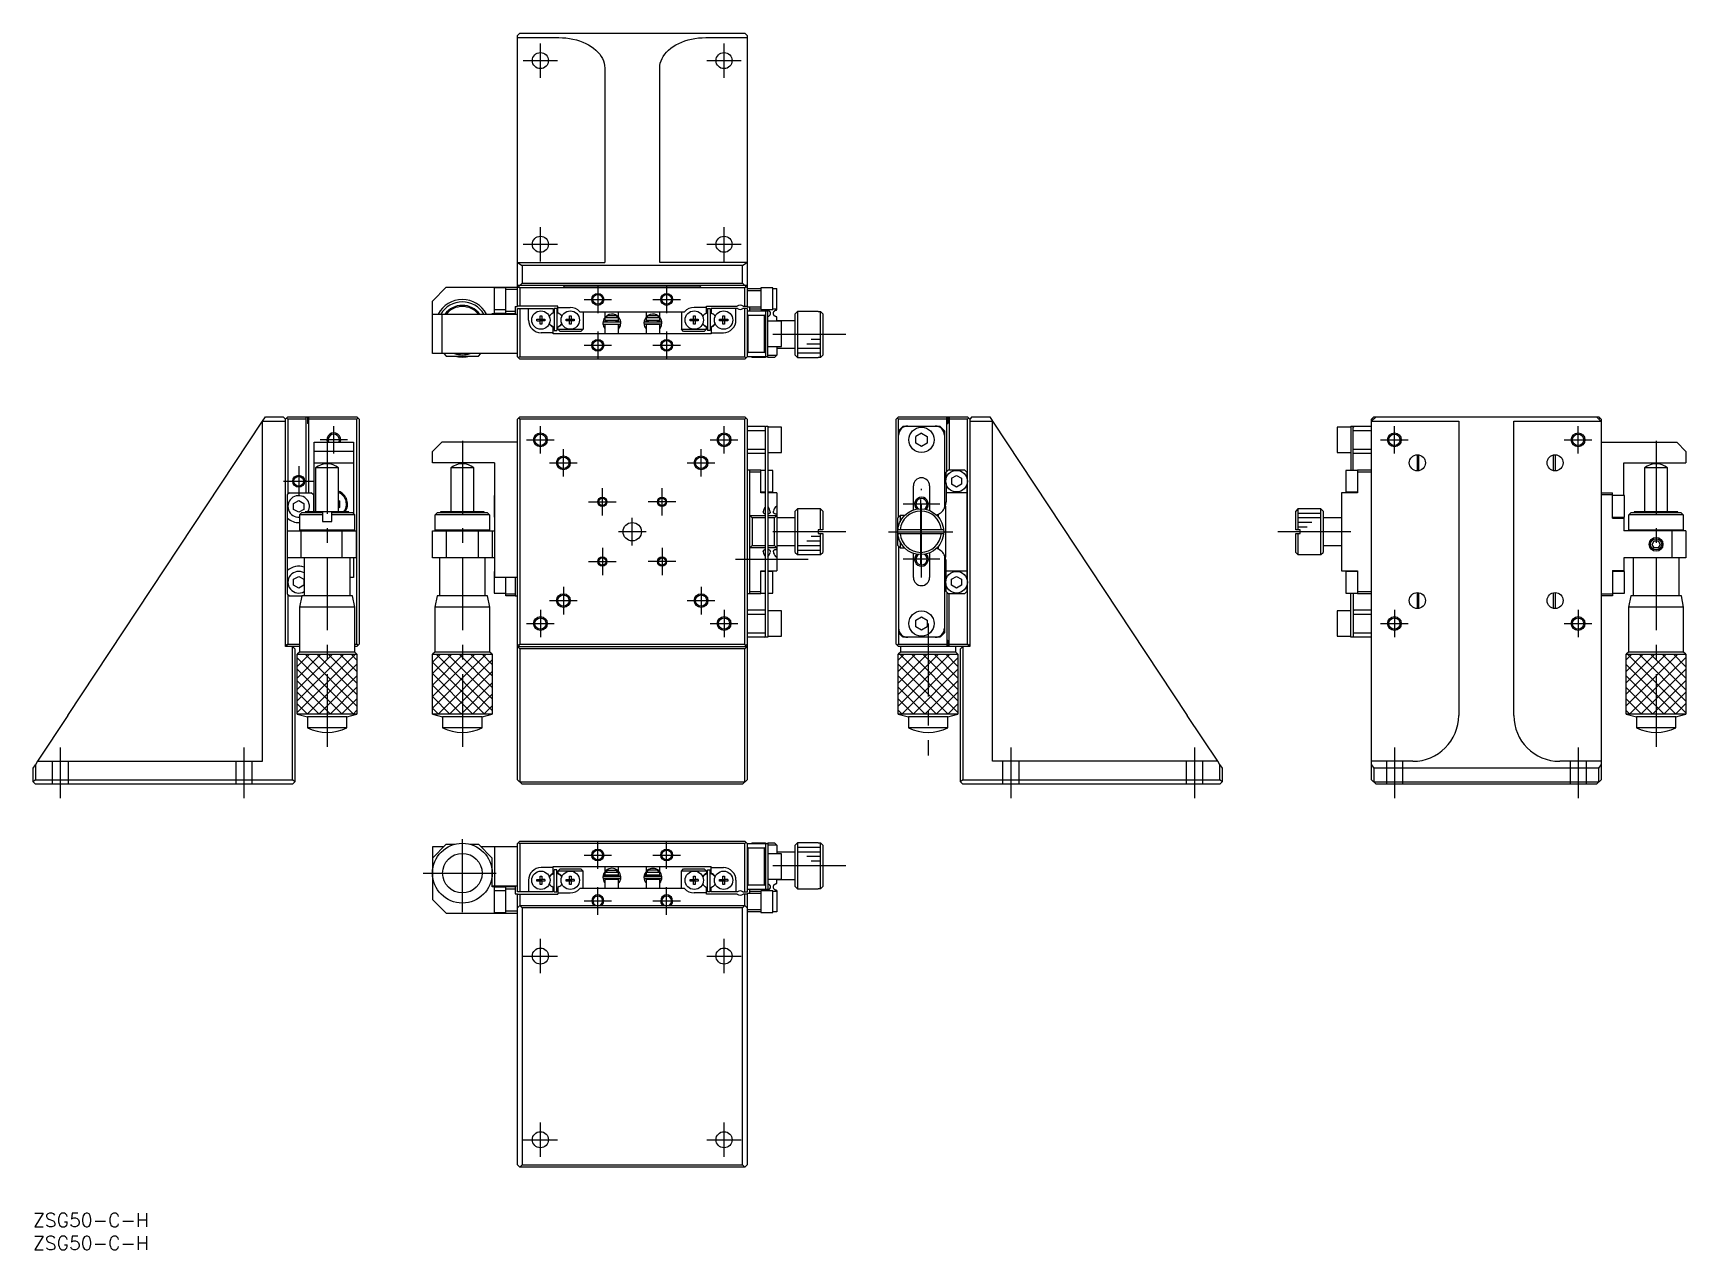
# Model space of a CAD drawing. Extents: x 0 to 360, y -8 to 257.
import ezdxf

# ---------------------------------------------------------------- set-up
doc = ezdxf.new("R2010")
doc.units = 0
doc.header["$LTSCALE"] = 0.5
doc.linetypes.add('CENTER', pattern=[50.8, 31.75, -6.35, 6.35, -6.35])
doc.linetypes.add('DASHED', pattern=[19.05, 12.7, -6.35])
for name, color, linetype in [('MSM_CENTER', 1, 'CENTER'), ('MSM_CONTINUOUS', 7, 'CONTINUOUS'), ('MSM_DASHED', 4, 'DASHED'), ('MSM_NARROW', 5, 'CONTINUOUS'), ('MSM_PART_NUMBER', 7, 'CONTINUOUS')]:
    doc.layers.add(name, color=color, linetype=linetype)
doc.styles.get("Standard").update_dxf_attribs({"font": 'txt.shx', "height": 3, "bigfont": 'bigfont.shx'})

# ---------------------------------------------------------------- blocks, each defined once
blk = doc.blocks.new('*U2')
at = {"layer": 'MSM_PART_NUMBER'}
blk.add_text('ZSG50-C-H', height=3, dxfattribs=at).set_placement((0, -3))
blk = doc.blocks.new('*U3')
at = {"layer": 'MSM_PART_NUMBER'}
blk.add_text('ZSG50-C-H', height=3, dxfattribs=at).set_placement((0, -8))

msp = doc.modelspace()

# ---------------------------------------------------------------- linework, layer by layer
at = {"layer": 'MSM_CENTER'}
for p, q in [((110.5, 247.25), (110.5, 254.75)), ((150.5, 247.25), (150.5, 254.75)), ((106.75, 251), (114.25, 251)), ((146.75, 251), (154.25, 251)), ((110.5, 207.25), (110.5, 214.75)), ((150.5, 207.25), (150.5, 214.75)), ((106.75, 211), (114.25, 211)), ((146.75, 211), (154.25, 211)), ((123, 202), (123, 196)), ((138, 202), (138, 196)), ((120, 199), (126, 199)), ((135, 199), (141, 199)), ((123, 192), (123, 186)), ((138, 192), (138, 186)), ((177, 191.35), (161, 191.35)), ((120, 189), (126, 189)), ((135, 189), (141, 189)), ((65.5, 165.41), (65.5, 171.41)), ((110.5, 165.41), (110.5, 171.41)), ((150.5, 165.41), (150.5, 171.41)), ((296.5, 165.41), (296.5, 171.41)), ((336.5, 165.41), (336.5, 171.41)), ((68.5, 168.41), (62.5, 168.41)), ((64.05, 168.21), (64.05, 99.71)), ((93.5, 168.21), (93.5, 99.71)), ((107.5, 168.41), (113.5, 168.41)), ((115.5, 160.41), (115.5, 166.41)), ((145.5, 160.41), (145.5, 166.41)), ((147.5, 168.41), (153.5, 168.41)), ((293.5, 168.41), (299.5, 168.41)), ((333.5, 168.41), (339.5, 168.41)), ((353.5, 168.21), (353.5, 99.71)), ((57.85, 162.71), (57.85, 156.26)), ((112.5, 163.41), (118.5, 163.41)), ((142.5, 163.41), (148.5, 163.41)), ((54.55, 159.41), (61.15, 159.41)), ((121, 154.91), (127, 154.91)), ((124, 151.91), (124, 157.91)), ((140, 154.91), (134, 154.91)), ((137, 151.91), (137, 157.91)), ((193.35, 141.41), (193.35, 155.41)), ((193.5, 138.41), (193.5, 157.75)), ((130.5, 145.41), (130.5, 151.41)), ((197.5, 154.41), (189.5, 154.41)), ((133.5, 148.41), (127.5, 148.41)), ((177, 148.41), (160, 148.41)), ((186.35, 148.41), (200.35, 148.41)), ((287, 148.41), (270, 148.41)), ((124, 144.91), (124, 138.91)), ((137, 144.91), (137, 138.91)), ((121, 141.91), (127, 141.91)), ((140, 141.91), (134, 141.91)), ((152.98, 142.41), (170.87, 142.41)), ((197.5, 142.41), (189.5, 142.41)), ((112.5, 133.41), (118.5, 133.41)), ((115.5, 136.41), (115.5, 130.41)), ((142.5, 133.41), (148.5, 133.41)), ((145.5, 136.41), (145.5, 130.41)), ((110.5, 131.41), (110.5, 125.41)), ((150.5, 131.41), (150.5, 125.41)), ((296.5, 131.41), (296.5, 125.41)), ((336.5, 131.41), (336.5, 125.41)), ((107.5, 128.41), (113.5, 128.41)), ((147.5, 128.41), (153.5, 128.41)), ((194.95, 128.41), (194.95, 99.71)), ((293.5, 128.41), (299.5, 128.41)), ((333.5, 128.41), (339.5, 128.41)), ((6, 90.41), (6, 101.41)), ((46, 90.41), (46, 101.41)), ((213, 90.41), (213, 101.41)), ((253, 90.41), (253, 101.41)), ((296.5, 101.41), (296.5, 90.41)), ((336.5, 101.41), (336.5, 90.41)), ((93.5, 65.55), (93.5, 82.55)), ((123, 75), (123, 81)), ((138, 75), (138, 81)), ((120, 78), (126, 78)), ((135, 78), (141, 78)), ((177, 75.65), (161, 75.65)), ((85, 74.05), (102, 74.05)), ((123, 65), (123, 71)), ((138, 65), (138, 71)), ((120, 68), (126, 68)), ((135, 68), (141, 68)), ((110.5, 52.25), (110.5, 59.75)), ((150.5, 52.25), (150.5, 59.75)), ((106.75, 56), (114.25, 56)), ((146.75, 56), (154.25, 56)), ((110.5, 12.25), (110.5, 19.75)), ((150.5, 12.25), (150.5, 19.75)), ((106.75, 16), (114.25, 16)), ((146.75, 16), (154.25, 16))]:
    msp.add_line(p, q, dxfattribs=at)
at = {"layer": 'MSM_CONTINUOUS'}
for p, q in [((106, 257), (105.5, 256.5)), ((105.5, 197.45), (105.5, 256.5)), ((105.5, 256.01), (114.5, 256.01)), ((106, 257), (155, 257)), ((114.5, 256.01), (115.28, 255.99)), ((115.28, 255.99), (116.06, 255.93)), ((116.06, 255.93), (116.83, 255.82)), ((116.83, 255.82), (117.59, 255.68)), ((117.59, 255.68), (118.33, 255.5)), ((142.67, 255.5), (143.41, 255.68)), ((143.41, 255.68), (144.17, 255.82)), ((144.17, 255.82), (144.94, 255.93)), ((144.94, 255.93), (145.72, 255.99)), ((145.72, 255.99), (146.5, 256.01)), ((146.5, 256.01), (155.5, 256.01)), ((155.5, 256.5), (155, 257)), ((155.5, 256.5), (155.5, 197.35)), ((118.33, 255.5), (119.04, 255.29)), ((119.04, 255.29), (119.72, 255.03)), ((119.72, 255.03), (120.38, 254.74)), ((120.38, 254.74), (120.99, 254.42)), ((120.99, 254.42), (121.57, 254.07)), ((121.57, 254.07), (122.1, 253.69)), ((122.1, 253.69), (122.59, 253.28)), ((122.59, 253.28), (123.03, 252.85)), ((123.03, 252.85), (123.41, 252.39)), ((123.41, 252.39), (123.74, 251.92)), ((137.26, 251.92), (137.59, 252.39)), ((137.59, 252.39), (137.97, 252.85)), ((137.97, 252.85), (138.41, 253.28)), ((138.41, 253.28), (138.9, 253.69)), ((138.9, 253.69), (139.43, 254.07)), ((139.43, 254.07), (140.01, 254.42)), ((140.01, 254.42), (140.62, 254.74)), ((140.62, 254.74), (141.28, 255.03)), ((141.28, 255.03), (141.96, 255.29)), ((141.96, 255.29), (142.67, 255.5)), ((123.74, 251.92), (124.01, 251.43)), ((124.01, 251.43), (124.22, 250.93)), ((124.22, 250.93), (124.38, 250.42)), ((124.38, 250.42), (124.47, 249.91)), ((124.47, 249.91), (124.5, 249.39)), ((124.5, 249.39), (124.5, 207)), ((136.5, 249.39), (136.53, 249.91)), ((136.5, 207), (136.5, 249.39)), ((136.53, 249.91), (136.62, 250.42)), ((136.62, 250.42), (136.78, 250.93)), ((136.78, 250.93), (136.99, 251.43)), ((136.99, 251.43), (137.26, 251.92)), ((105.5, 207), (124.5, 207)), ((105.54, 207), (106.5, 206.37)), ((154.5, 206.37), (106.5, 206.37)), ((106.5, 206.37), (106.5, 202.5)), ((155.5, 207), (136.5, 207)), ((154.5, 206.37), (155.46, 207)), ((154.5, 202.5), (154.5, 206.37)), ((90, 201.65), (87, 198.65)), ((90, 201.65), (105.5, 201.65)), ((100.5, 201.65), (100.5, 201.5)), ((103, 195.95), (103, 201.65)), ((105.5, 201.5), (106.5, 202.5)), ((155.5, 202), (105.5, 202)), ((105.75, 201.75), (106, 201.5)), ((106.5, 202.5), (154.5, 202.5)), ((115.85, 201.65), (115.5, 202)), ((145.15, 201.65), (115.85, 201.65)), ((145.5, 202), (145.15, 201.65)), ((154.5, 202.5), (155.5, 201.5)), ((155, 201.5), (155.25, 201.75)), ((87, 187.2), (87, 198.65)), ((100.4, 201.5), (100.4, 196.8)), ((103, 201.5), (100.4, 201.5)), ((103, 201.58), (100.5, 201.58)), ((105.5, 201.15), (103, 201.15)), ((106, 201.5), (106, 197.5)), ((155, 201.5), (106, 201.5)), ((155, 197.5), (155, 201.5)), ((155.5, 201.35), (158.5, 201.35)), ((158.5, 200.85), (155.5, 200.85)), ((158.5, 201.5), (158.5, 196.8)), ((161.1, 201.5), (158.5, 201.5)), ((161.1, 196.8), (161.1, 201.5)), ((161.1, 201.35), (162, 201.35)), ((162, 196.7), (162, 201.35)), ((87, 195.8), (105.5, 195.8)), ((89, 195.8), (89, 187.2)), ((100, 195.8), (100, 195.95)), ((100, 195.95), (105, 195.95)), ((100.4, 196.8), (103, 196.8)), ((100.5, 195.95), (100.5, 196.8)), ((100.5, 195.99), (103, 195.99)), ((103, 196.45), (105, 196.45)), ((105, 197.45), (105.5, 197.45)), ((105, 197.45), (105, 195.95)), ((114.3, 197.5), (105.5, 197.5)), ((105.5, 186.5), (105.5, 197)), ((105.5, 197), (113.3, 197)), ((106, 197), (106, 186.5)), ((107.9, 194.5), (107.9, 197)), ((109.71, 194.68), (110.42, 194.68)), ((109.71, 194.32), (109.71, 194.68)), ((110.42, 195.39), (110.78, 195.39)), ((110.42, 194.68), (110.42, 195.39)), ((110.43, 194.67), (110.42, 194.68)), ((110.43, 194.67), (110.77, 194.67)), ((110.43, 194.33), (110.43, 194.67)), ((110.77, 194.67), (110.78, 194.68)), ((110.77, 194.67), (110.77, 194.33)), ((110.78, 195.39), (110.78, 194.68)), ((110.78, 194.68), (111.49, 194.68)), ((111.49, 194.68), (111.49, 194.32)), ((113.3, 196.04), (113.01, 195.87)), ((113.3, 197), (113.3, 196.04)), ((114.1, 197), (113.5, 197)), ((113.5, 197), (113.5, 192.2)), ((114.1, 197), (114.1, 192.2)), ((114.3, 196.04), (114.3, 197.5)), ((114.3, 197.25), (117, 197.25)), ((114.59, 195.87), (114.3, 196.04)), ((116.11, 194.68), (116.82, 194.68)), ((116.11, 194.32), (116.11, 194.68)), ((116.82, 195.39), (117.18, 195.39)), ((116.82, 194.68), (116.82, 195.39)), ((116.83, 194.67), (116.82, 194.68)), ((116.83, 194.67), (117.17, 194.67)), ((116.83, 194.33), (116.83, 194.67)), ((117.17, 194.67), (117.18, 194.68)), ((117.17, 194.67), (117.17, 194.33)), ((117.18, 195.39), (117.18, 194.68)), ((117.18, 194.68), (117.89, 194.68)), ((117.89, 194.68), (117.89, 194.32)), ((119.08, 196.3), (141.92, 196.3)), ((119.8, 196.3), (119.8, 192.5)), ((124.5, 196.3), (124.5, 194.5)), ((125.08, 195.52), (124.5, 195)), ((127.5, 195), (124.5, 195)), ((124.5, 194.5), (127.5, 194.5)), ((124.53, 194.04), (124.66, 194.5)), ((124.55, 195), (125.08, 195.5)), ((125, 194.5), (125, 194.04)), ((125.08, 195.5), (126.92, 195.5)), ((126.92, 195.5), (127.45, 195)), ((127, 194.04), (127, 194.5)), ((127.47, 194.5), (127.6, 194.04)), ((127.5, 195.16), (127.5, 196.3)), ((127.5, 195.16), (127.5, 195.16)), ((127.5, 195.16), (127.5, 195.16)), ((127.5, 194.5), (127.5, 195)), ((127.5, 194.3), (127.5, 194.43)), ((133.47, 194.05), (133.6, 194.5)), ((133.5, 196.3), (133.5, 195.08)), ((133.5, 195.08), (133.5, 195.08)), ((133.5, 195.08), (133.5, 195.08)), ((136.5, 195), (133.5, 195)), ((133.5, 195), (133.5, 194.5)), ((133.5, 194.5), (136.5, 194.5)), ((133.55, 195), (134.08, 195.5)), ((134, 194.5), (134, 194.05)), ((134.08, 195.5), (135.92, 195.5)), ((135.92, 195.5), (136.45, 195)), ((136, 194.05), (136, 194.5)), ((136.41, 194.5), (136.55, 194.05)), ((136.5, 195.1), (136.5, 196.3)), ((136.5, 195.1), (136.5, 195.1)), ((136.5, 194.5), (136.5, 195)), ((141.2, 196.3), (141.2, 192.5)), ((143.11, 194.68), (143.82, 194.68)), ((143.11, 194.32), (143.11, 194.68)), ((143.82, 195.39), (144.18, 195.39)), ((143.82, 194.68), (143.82, 195.39)), ((143.83, 194.67), (143.82, 194.68)), ((143.83, 194.67), (144.17, 194.67)), ((143.83, 194.33), (143.83, 194.67)), ((146.7, 197.25), (144, 197.25)), ((144.17, 194.67), (144.18, 194.68)), ((144.17, 194.67), (144.17, 194.33)), ((144.18, 195.39), (144.18, 194.68)), ((144.18, 194.68), (144.89, 194.68)), ((144.89, 194.68), (144.89, 194.32)), ((146.41, 195.87), (146.7, 196.04)), ((146.7, 197.5), (153.34, 197.5)), ((146.7, 196.04), (146.7, 197.5)), ((146.9, 197), (146.9, 192.2)), ((146.9, 197), (147.5, 197)), ((147.5, 197), (147.5, 192.2)), ((147.7, 197), (147.7, 196.04)), ((153.4, 197), (147.7, 197)), ((147.7, 196.04), (147.99, 195.87)), ((149.51, 194.68), (150.22, 194.68)), ((149.51, 194.32), (149.51, 194.68)), ((150.22, 195.39), (150.58, 195.39)), ((150.22, 194.68), (150.22, 195.39)), ((150.23, 194.67), (150.22, 194.68)), ((150.23, 194.67), (150.57, 194.67)), ((150.23, 194.33), (150.23, 194.67)), ((150.57, 194.67), (150.58, 194.68)), ((150.57, 194.67), (150.57, 194.33)), ((150.58, 195.39), (150.58, 194.68)), ((150.58, 194.68), (151.29, 194.68)), ((151.29, 194.68), (151.29, 194.32)), ((153.1, 194.5), (153.1, 197)), ((155.5, 197), (154.6, 197)), ((154.66, 197.5), (155.5, 197.5)), ((155, 186.5), (155, 197)), ((155.5, 197.35), (158.5, 197.35)), ((155.5, 197), (155.5, 186.5)), ((155.5, 196.5), (160, 196.5)), ((155.5, 195.7), (155.7, 195.5)), ((159.3, 195.5), (155.7, 195.5)), ((155.7, 195.5), (155.7, 187.5)), ((156.1, 196.5), (156.1, 197.35)), ((158.5, 196.85), (156.1, 196.85)), ((158.5, 196.8), (161.1, 196.8)), ((159.29, 196.5), (159.32, 196.53)), ((159.3, 195.5), (159.5, 195.7)), ((159.3, 187.5), (159.3, 195.5)), ((159.32, 196.53), (159.36, 196.56)), ((159.36, 196.56), (159.4, 196.58)), ((159.4, 196.58), (159.44, 196.61)), ((159.44, 196.61), (159.49, 196.63)), ((159.49, 196.63), (159.51, 196.64)), ((159.5, 196.5), (159.5, 186.35)), ((159.51, 196.64), (159.54, 196.65)), ((159.54, 196.65), (159.56, 196.66)), ((159.56, 196.66), (159.59, 196.67)), ((159.59, 196.67), (159.62, 196.68)), ((159.62, 196.68), (159.63, 196.68)), ((159.63, 196.68), (159.65, 196.68)), ((159.65, 196.68), (159.66, 196.69)), ((159.66, 196.69), (159.68, 196.69)), ((159.68, 196.69), (159.69, 196.69)), ((159.69, 196.69), (159.71, 196.69)), ((159.71, 196.69), (159.72, 196.7)), ((159.72, 196.7), (159.74, 196.7)), ((159.74, 196.7), (159.75, 196.7)), ((159.75, 196.7), (159.76, 196.7)), ((159.76, 196.7), (159.77, 196.7)), ((159.77, 196.7), (159.78, 196.7)), ((159.78, 196.7), (159.79, 196.7)), ((159.79, 196.7), (159.8, 196.7)), ((159.8, 196.7), (159.81, 196.7)), ((159.81, 196.7), (159.82, 196.7)), ((159.82, 196.7), (159.83, 196.7)), ((159.83, 196.7), (159.84, 196.7)), ((159.84, 196.7), (159.85, 196.7)), ((159.85, 196.7), (159.87, 196.7)), ((159.87, 196.7), (159.88, 196.7)), ((159.88, 196.7), (159.89, 196.69)), ((159.89, 196.69), (159.9, 196.69)), ((159.9, 196.69), (159.91, 196.69)), ((159.91, 196.69), (159.93, 196.69)), ((159.93, 196.69), (159.94, 196.69)), ((159.94, 196.69), (159.96, 196.68)), ((159.96, 196.68), (159.97, 196.68)), ((159.97, 196.68), (160, 196.67)), ((160, 196.67), (160.03, 196.66)), ((160, 186.35), (160, 196.5)), ((160.02, 195.23), (160, 195.23)), ((160.05, 195.24), (160.02, 195.23)), ((160.03, 196.66), (160.06, 196.66)), ((160.07, 195.25), (160.05, 195.24)), ((160.06, 196.66), (160.08, 196.65)), ((160.1, 195.26), (160.07, 195.25)), ((160.08, 196.65), (160.1, 196.64)), ((160.1, 196.64), (160.13, 196.63)), ((160.14, 195.28), (160.1, 195.26)), ((160.13, 196.63), (160.18, 196.6)), ((160.16, 195.29), (160.14, 195.28)), ((160.19, 195.31), (160.16, 195.29)), ((160.18, 196.6), (160.22, 196.57)), ((160.22, 195.33), (160.19, 195.31)), ((160.22, 196.57), (160.27, 196.54)), ((160.25, 195.35), (160.22, 195.33)), ((160.27, 195.37), (160.25, 195.35)), ((160.27, 196.54), (160.31, 196.5)), ((160.29, 195.39), (160.27, 195.37)), ((160.32, 195.41), (160.29, 195.39)), ((160.31, 196.5), (160.34, 196.47)), ((160.34, 195.43), (160.32, 195.41)), ((160.34, 196.47), (160.38, 196.43)), ((160.36, 195.45), (160.34, 195.43)), ((160.38, 195.47), (160.36, 195.45)), ((160.38, 196.43), (160.41, 196.38)), ((160.4, 195.5), (160.38, 195.47)), ((160.42, 195.52), (160.4, 195.5)), ((160.41, 196.38), (160.44, 196.33)), ((160.43, 195.54), (160.42, 195.52)), ((160.45, 195.57), (160.43, 195.54)), ((160.44, 196.33), (160.47, 196.28)), ((160.46, 195.6), (160.45, 195.57)), ((160.48, 195.63), (160.46, 195.6)), ((160.47, 196.28), (160.49, 196.24)), ((160.49, 195.66), (160.48, 195.63)), ((160.49, 196.24), (160.51, 196.2)), ((160.5, 195.69), (160.49, 195.66)), ((160.52, 195.73), (160.5, 195.69)), ((160.51, 196.2), (160.52, 196.15)), ((160.52, 196.15), (160.53, 196.1)), ((160.53, 195.77), (160.52, 195.73)), ((160.53, 196.1), (160.54, 196.06)), ((160.54, 195.81), (160.53, 195.77)), ((160.54, 196.06), (160.55, 196.01)), ((160.55, 195.91), (160.54, 195.86)), ((160.54, 195.86), (160.54, 195.81)), ((160.55, 196.01), (160.55, 195.96)), ((160.55, 195.96), (160.55, 195.91)), ((162, 196.85), (161.1, 196.85)), ((161.25, 196.03), (161.26, 196.07)), ((161.25, 195.99), (161.25, 196.03)), ((161.25, 195.94), (161.25, 195.99)), ((161.25, 195.9), (161.25, 195.94)), ((161.26, 195.85), (161.25, 195.9)), ((161.26, 196.07), (161.27, 196.11)), ((161.26, 195.8), (161.26, 195.85)), ((161.27, 195.77), (161.26, 195.8)), ((161.27, 196.11), (161.28, 196.17)), ((161.28, 195.74), (161.27, 195.77)), ((161.28, 196.17), (161.3, 196.22)), ((161.29, 195.7), (161.28, 195.74)), ((161.31, 195.67), (161.29, 195.7)), ((161.3, 196.22), (161.32, 196.27)), ((161.32, 195.63), (161.31, 195.67)), ((161.32, 196.27), (161.34, 196.31)), ((161.34, 195.6), (161.32, 195.63)), ((161.34, 196.31), (161.37, 196.36)), ((161.35, 195.57), (161.34, 195.6)), ((161.37, 195.54), (161.35, 195.57)), ((161.37, 196.36), (161.4, 196.4)), ((161.39, 195.51), (161.37, 195.54)), ((161.42, 195.48), (161.39, 195.51)), ((161.4, 196.4), (161.43, 196.44)), ((161.44, 195.45), (161.42, 195.48)), ((161.43, 196.44), (161.46, 196.47)), ((161.46, 195.43), (161.44, 195.45)), ((161.46, 196.47), (161.5, 196.51)), ((161.49, 195.4), (161.46, 195.43)), ((161.52, 195.38), (161.49, 195.4)), ((161.5, 196.51), (161.54, 196.54)), ((161.54, 195.35), (161.52, 195.38)), ((161.54, 196.54), (161.58, 196.57)), ((161.57, 195.33), (161.54, 195.35)), ((161.6, 195.32), (161.57, 195.33)), ((161.58, 196.57), (161.62, 196.6)), ((161.62, 195.3), (161.6, 195.32)), ((161.62, 196.6), (161.66, 196.62)), ((161.65, 195.29), (161.62, 195.3)), ((161.67, 195.28), (161.65, 195.29)), ((161.66, 196.62), (161.7, 196.64)), ((161.7, 195.26), (161.67, 195.28)), ((161.7, 196.64), (161.72, 196.65)), ((161.72, 195.25), (161.7, 195.26)), ((161.72, 196.65), (161.75, 196.66)), ((161.75, 195.24), (161.72, 195.25)), ((161.75, 196.66), (161.77, 196.66)), ((161.77, 195.23), (161.75, 195.24)), ((161.77, 196.66), (161.8, 196.67)), ((161.8, 195.23), (161.77, 195.23)), ((161.8, 196.67), (161.82, 196.68)), ((161.83, 195.22), (161.8, 195.23)), ((161.82, 196.68), (161.85, 196.69)), ((161.86, 195.21), (161.83, 195.22)), ((161.85, 196.69), (161.86, 196.69)), ((161.86, 196.69), (161.88, 196.69)), ((161.89, 195.21), (161.86, 195.21)), ((161.88, 196.69), (161.89, 196.69)), ((161.89, 196.69), (161.91, 196.69)), ((161.92, 195.2), (161.89, 195.21)), ((161.91, 196.69), (161.92, 196.7)), ((161.92, 196.7), (161.94, 196.7)), ((161.94, 195.2), (161.92, 195.2)), ((161.94, 196.7), (161.95, 196.7)), ((161.97, 195.2), (161.94, 195.2)), ((161.95, 196.7), (161.96, 196.7)), ((161.96, 196.7), (161.98, 196.7)), ((162, 195.2), (161.97, 195.2)), ((161.98, 196.7), (161.99, 196.7)), ((161.99, 196.7), (162, 196.7)), ((162, 194.25), (162, 195.2)), ((166.5, 196.35), (166, 195.85)), ((166, 186.85), (166, 195.85)), ((166.5, 196.35), (166.5, 186.35)), ((171, 196.35), (166.5, 196.35)), ((171, 196.35), (171, 196.33)), ((171, 196.33), (171.5, 196.33)), ((171.5, 186.37), (171.5, 196.33)), ((171.5, 196.33), (172, 195.83)), ((172, 195.83), (172, 186.87)), ((109.71, 194.32), (110.42, 194.32)), ((110.43, 194.33), (110.42, 194.32)), ((110.42, 193.61), (110.42, 194.32)), ((110.78, 193.61), (110.42, 193.61)), ((110.77, 194.33), (110.43, 194.33)), ((113.3, 191.75), (110.65, 191.75)), ((110.77, 194.33), (110.78, 194.32)), ((110.78, 194.32), (110.78, 193.61)), ((111.49, 194.32), (110.78, 194.32)), ((113.01, 193.13), (113.3, 192.96)), ((113.3, 191.5), (113.3, 192.96)), ((147.7, 191.5), (113.3, 191.5)), ((113.5, 192.2), (114.1, 192.2)), ((114.3, 192.96), (114.59, 193.13)), ((114.3, 192.5), (114.3, 192.96)), ((114.8, 192), (114.3, 192.5)), ((114.3, 192.5), (119.8, 192.5)), ((119.3, 192), (114.8, 192)), ((116.82, 194.32), (116.11, 194.32)), ((116.83, 194.33), (116.82, 194.32)), ((116.82, 193.61), (116.82, 194.32)), ((117.18, 193.61), (116.82, 193.61)), ((117.17, 194.33), (116.83, 194.33)), ((117.17, 194.33), (117.18, 194.32)), ((117.18, 194.32), (117.18, 193.61)), ((117.89, 194.32), (117.18, 194.32)), ((119.8, 192.5), (119.3, 192)), ((124.12, 193.82), (124.12, 193.71)), ((124.25, 193.13), (124.25, 193.13)), ((124.25, 193.13), (124.25, 193.13)), ((124.25, 193.13), (124.25, 193.13)), ((124.25, 193.13), (124.25, 193.12)), ((124.25, 193.12), (124.25, 193.12)), ((124.25, 193.12), (124.25, 193.12)), ((124.25, 193.12), (124.26, 193.12)), ((124.26, 193.12), (124.26, 193.11)), ((124.26, 193.11), (124.27, 193.07)), ((124.27, 193.07), (124.27, 193.07)), ((124.27, 193.07), (124.27, 193.07)), ((124.27, 193.07), (124.27, 193.07)), ((124.27, 193.07), (124.3, 193.02)), ((127.82, 194.04), (124.32, 194.04)), ((124.32, 193.64), (127.82, 193.64)), ((127.5, 193.5), (124.5, 193.5)), ((124.5, 193.5), (124.5, 191.5)), ((124.55, 193.5), (124.53, 193.64)), ((124.59, 194.3), (125, 194.3)), ((124.66, 193.5), (124.92, 193.64)), ((125, 193.64), (125, 193.5)), ((127, 194.3), (127.5, 194.3)), ((127, 193.5), (127, 193.64)), ((127.21, 193.64), (127.47, 193.5)), ((127.5, 191.5), (127.5, 193.5)), ((127.5, 193.43), (127.5, 193.25)), ((127.51, 193.21), (127.5, 193.21)), ((127.85, 193.06), (127.5, 193.2)), ((127.5, 192.52), (127.86, 193.07)), ((127.51, 193.2), (127.51, 193.21)), ((127.52, 193.2), (127.51, 193.2)), ((127.53, 193.19), (127.52, 193.2)), ((127.54, 193.19), (127.53, 193.19)), ((127.54, 193.18), (127.54, 193.19)), ((127.56, 193.18), (127.54, 193.18)), ((127.57, 193.17), (127.56, 193.18)), ((127.58, 193.16), (127.57, 193.17)), ((127.59, 193.16), (127.58, 193.16)), ((127.6, 193.15), (127.59, 193.16)), ((127.62, 193.15), (127.6, 193.15)), ((127.63, 193.14), (127.62, 193.15)), ((127.65, 193.13), (127.63, 193.14)), ((127.66, 193.13), (127.65, 193.13)), ((127.67, 193.12), (127.66, 193.13)), ((127.69, 193.11), (127.67, 193.12)), ((127.7, 193.11), (127.69, 193.11)), ((127.72, 193.1), (127.7, 193.11)), ((127.73, 193.1), (127.72, 193.1)), ((127.75, 193.09), (127.73, 193.1)), ((127.76, 193.09), (127.75, 193.09)), ((127.77, 193.08), (127.76, 193.09)), ((127.78, 193.08), (127.77, 193.08)), ((127.79, 193.08), (127.78, 193.08)), ((127.8, 193.07), (127.79, 193.08)), ((127.81, 193.07), (127.8, 193.07)), ((127.82, 193.07), (127.81, 193.07)), ((127.83, 193.07), (127.82, 193.07)), ((127.84, 193.07), (127.83, 193.07)), ((127.85, 193.07), (127.84, 193.07)), ((127.84, 193.07), (127.84, 193.07)), ((127.86, 193.61), (127.85, 193.64)), ((127.85, 193.64), (127.85, 193.64)), ((127.86, 193.07), (127.85, 193.07)), ((127.85, 193.07), (127.85, 193.07)), ((127.86, 193.07), (128.01, 193.81)), ((127.87, 193.57), (127.86, 193.61)), ((127.86, 193.07), (127.87, 193.1)), ((127.86, 193.07), (127.86, 193.07)), ((127.86, 193.07), (127.86, 193.07)), ((127.89, 193.54), (127.87, 193.57)), ((127.87, 193.1), (127.88, 193.13)), ((127.88, 193.13), (127.89, 193.17)), ((127.89, 193.51), (127.89, 193.54)), ((127.9, 193.47), (127.89, 193.51)), ((127.89, 193.17), (127.9, 193.2)), ((127.91, 193.44), (127.9, 193.47)), ((127.9, 193.2), (127.91, 193.23)), ((127.91, 193.41), (127.91, 193.44)), ((127.91, 193.37), (127.91, 193.41)), ((127.91, 193.34), (127.91, 193.37)), ((127.91, 193.3), (127.91, 193.34)), ((127.91, 193.27), (127.91, 193.3)), ((127.91, 193.23), (127.91, 193.27)), ((133.06, 193.83), (133.06, 193.73)), ((133.19, 193.14), (133.19, 193.14)), ((133.19, 193.14), (133.19, 193.14)), ((133.19, 193.14), (133.19, 193.14)), ((133.19, 193.14), (133.19, 193.13)), ((133.19, 193.13), (133.2, 193.13)), ((133.2, 193.13), (133.2, 193.13)), ((133.2, 193.13), (133.2, 193.13)), ((133.2, 193.13), (133.2, 193.12)), ((133.2, 193.12), (133.22, 193.08)), ((133.22, 193.08), (133.21, 193.08)), ((133.22, 193.08), (133.21, 193.08)), ((133.21, 193.08), (133.22, 193.08)), ((133.22, 193.09), (133.22, 193.08)), ((133.22, 193.08), (133.24, 193.03)), ((136.76, 194.05), (133.26, 194.05)), ((133.26, 193.65), (136.76, 193.65)), ((133.5, 193.5), (133.47, 193.65)), ((136.5, 193.5), (133.5, 193.5)), ((133.5, 193.5), (133.5, 191.5)), ((133.5, 193.49), (133.5, 193.5)), ((133.52, 194.3), (134, 194.3)), ((133.6, 193.5), (133.86, 193.65)), ((134, 193.65), (134, 193.5)), ((136, 194.3), (136.5, 194.3)), ((136, 193.5), (136, 193.65)), ((136.16, 193.65), (136.42, 193.5)), ((136.5, 191.5), (136.5, 193.5)), ((136.51, 193.18), (136.5, 193.19)), ((136.8, 193.07), (136.5, 193.18)), ((136.5, 192.59), (136.8, 193.08)), ((136.52, 193.17), (136.51, 193.18)), ((136.54, 193.17), (136.52, 193.17)), ((136.55, 193.16), (136.54, 193.17)), ((136.57, 193.15), (136.55, 193.16)), ((136.58, 193.15), (136.57, 193.15)), ((136.59, 193.14), (136.58, 193.15)), ((136.61, 193.13), (136.59, 193.14)), ((136.62, 193.13), (136.61, 193.13)), ((136.64, 193.12), (136.62, 193.13)), ((136.65, 193.12), (136.64, 193.12)), ((136.67, 193.11), (136.65, 193.12)), ((136.68, 193.11), (136.67, 193.11)), ((136.7, 193.1), (136.68, 193.11)), ((136.71, 193.1), (136.7, 193.1)), ((136.72, 193.09), (136.71, 193.1)), ((136.73, 193.09), (136.72, 193.09)), ((136.74, 193.09), (136.73, 193.09)), ((136.75, 193.08), (136.74, 193.09)), ((136.76, 193.08), (136.75, 193.08)), ((136.77, 193.08), (136.76, 193.08)), ((136.78, 193.08), (136.77, 193.08)), ((136.79, 193.08), (136.78, 193.08)), ((136.8, 193.62), (136.79, 193.65)), ((136.79, 193.65), (136.79, 193.65)), ((136.8, 193.08), (136.79, 193.08)), ((136.79, 193.08), (136.79, 193.08)), ((136.8, 193.08), (136.96, 193.82)), ((136.82, 193.58), (136.8, 193.62)), ((136.8, 193.08), (136.81, 193.11)), ((136.8, 193.08), (136.8, 193.08)), ((136.8, 193.08), (136.8, 193.08)), ((136.8, 193.08), (136.8, 193.08)), ((136.81, 193.11), (136.82, 193.14)), ((136.83, 193.55), (136.82, 193.58)), ((136.82, 193.14), (136.83, 193.18)), ((136.84, 193.52), (136.83, 193.55)), ((136.83, 193.18), (136.84, 193.21)), ((136.84, 193.48), (136.84, 193.52)), ((136.85, 193.45), (136.84, 193.48)), ((136.84, 193.21), (136.85, 193.24)), ((136.85, 193.42), (136.85, 193.45)), ((136.86, 193.38), (136.85, 193.42)), ((136.85, 193.28), (136.86, 193.31)), ((136.85, 193.24), (136.85, 193.28)), ((136.86, 193.35), (136.86, 193.38)), ((136.86, 193.31), (136.86, 193.35)), ((141.2, 192.5), (146.7, 192.5)), ((141.7, 192), (141.2, 192.5)), ((146.2, 192), (141.7, 192)), ((143.82, 194.32), (143.11, 194.32)), ((143.83, 194.33), (143.82, 194.32)), ((143.82, 193.61), (143.82, 194.32)), ((144.18, 193.61), (143.82, 193.61)), ((144.17, 194.33), (143.83, 194.33)), ((144.17, 194.33), (144.18, 194.32)), ((144.18, 194.32), (144.18, 193.61)), ((144.89, 194.32), (144.18, 194.32)), ((146.7, 192.5), (146.2, 192)), ((146.7, 192.96), (146.41, 193.13)), ((146.7, 192.5), (146.7, 192.96)), ((147.5, 192.2), (146.9, 192.2)), ((147.99, 193.13), (147.7, 192.96)), ((147.7, 192.96), (147.7, 191.5)), ((147.7, 191.75), (150.35, 191.75)), ((150.22, 194.32), (149.51, 194.32)), ((150.23, 194.33), (150.22, 194.32)), ((150.22, 193.61), (150.22, 194.32)), ((150.58, 193.61), (150.22, 193.61)), ((150.57, 194.33), (150.23, 194.33)), ((150.57, 194.33), (150.58, 194.32)), ((150.58, 194.32), (150.58, 193.61)), ((151.29, 194.32), (150.58, 194.32)), ((163, 194.25), (160, 194.25)), ((166, 194.35), (162, 194.35)), ((163, 188.75), (163, 194.25)), ((155.7, 187.5), (155.5, 187.3)), ((155.7, 187.5), (159.3, 187.5)), ((159.5, 187.3), (159.3, 187.5)), ((160, 188.75), (163, 188.75)), ((162, 188.75), (162, 186.85)), ((162, 188.35), (166, 188.35)), ((105.5, 187.2), (87, 187.2)), ((89.45, 187.2), (90, 186.65)), ((90, 186.65), (97, 186.65)), ((97, 186.65), (97.55, 187.2)), ((106, 186), (105.5, 186.5)), ((106, 186.5), (105.75, 186.25)), ((106, 186.5), (155, 186.5)), ((155, 186), (106, 186)), ((155.25, 186.25), (155, 186.5)), ((155, 186), (155.5, 186.5)), ((160, 186.5), (155.5, 186.5)), ((156.45, 186.5), (156.6, 186.35)), ((159.5, 186.35), (156.6, 186.35)), ((160, 186.85), (162, 186.85)), ((161.5, 186.35), (160, 186.35)), ((161.5, 186.35), (162, 186.85)), ((166, 186.85), (166.5, 186.35)), ((166.5, 186.35), (171, 186.35)), ((171.5, 186.37), (171, 186.37)), ((171, 186.37), (171, 186.35)), ((172, 186.87), (171.5, 186.37)), ((50, 172.45), (50.63, 173.41)), ((50.63, 173.41), (54.5, 173.41)), ((55, 172.91), (54.5, 173.41)), ((55, 172.91), (55.5, 173.41)), ((55, 123.41), (55, 172.91)), ((55.5, 172.91), (55.25, 173.16)), ((55.5, 173.41), (70.5, 173.41)), ((59.5, 172.91), (55.5, 172.91)), ((55.5, 172.91), (55.5, 156.56)), ((59.5, 156.91), (59.5, 173.41)), ((59.75, 173.41), (59.75, 172.01)), ((60, 173.41), (60, 156.91)), ((70.5, 172.91), (60, 172.91)), ((70.5, 173.41), (71, 172.91)), ((70.75, 173.16), (70.5, 172.91)), ((70.5, 123.91), (70.5, 172.91)), ((71, 172.91), (71, 123.91)), ((106, 173.41), (105.5, 172.91)), ((105.5, 94.41), (105.5, 172.91)), ((106, 172.91), (105.75, 173.16)), ((106, 173.41), (155, 173.41)), ((106, 172.91), (106, 123.91)), ((155, 172.91), (106, 172.91)), ((155.5, 172.91), (155, 173.41)), ((155, 172.91), (155.25, 173.16)), ((155, 123.91), (155, 172.91)), ((155.5, 172.91), (155.5, 94.41)), ((188, 172.91), (188.5, 173.41)), ((188, 123.91), (188, 172.91)), ((188.5, 172.91), (188.25, 173.16)), ((188.5, 173.41), (203.5, 173.41)), ((188.5, 151.56), (188.5, 172.91)), ((199, 172.91), (188.5, 172.91)), ((199, 161.56), (199, 173.41)), ((199.25, 173.41), (199.25, 172.01)), ((199.5, 173.41), (199.5, 161.91)), ((203.5, 172.91), (199.5, 172.91)), ((203.5, 173.41), (204, 172.91)), ((203.75, 173.16), (203.5, 172.91)), ((203.5, 123.91), (203.5, 172.91)), ((204.5, 173.41), (204, 172.91)), ((204, 172.91), (204, 123.41)), ((204.5, 173.41), (208.37, 173.41)), ((208.37, 173.41), (209, 172.45)), ((292, 173.41), (291.5, 172.91)), ((291.5, 94.41), (291.5, 172.91)), ((292.5, 173.41), (291.54, 172.45)), ((291.75, 173.16), (292, 172.91)), ((292, 173.41), (341, 173.41)), ((341.46, 172.45), (340.5, 173.41)), ((341.5, 172.91), (341, 173.41)), ((341, 172.91), (341.25, 173.16)), ((341.5, 172.91), (341.5, 94.41)), ((7.61, 108.41), (50, 172.45)), ((50, 98.41), (50, 172.45)), ((55, 172.41), (50, 172.41)), ((60, 172.01), (59.75, 172.01)), ((155.7, 171.41), (155.5, 171.21)), ((159.5, 170.41), (155.5, 170.41)), ((155.7, 171.41), (159.3, 171.41)), ((159.5, 171.21), (159.3, 171.41)), ((159.5, 171.41), (160, 171.41)), ((159.5, 125.41), (159.5, 171.41)), ((160, 171.41), (160, 125.41)), ((163, 171.16), (160, 171.16)), ((163, 165.66), (163, 171.16)), ((189.3, 171.21), (188.5, 170.41)), ((189.3, 171.21), (189.5, 171.41)), ((189.63, 171.21), (189.3, 171.21)), ((189.5, 171.41), (197.5, 171.41)), ((193.5, 169.85), (192.25, 169.13)), ((193.5, 169.85), (194.75, 169.13)), ((197.7, 171.21), (197.37, 171.21)), ((197.5, 171.41), (197.7, 171.21)), ((198.5, 170.41), (197.7, 171.21)), ((198.5, 170.41), (198.5, 153.5)), ((199, 172.01), (199.25, 172.01)), ((209, 172.41), (204, 172.41)), ((209, 98.41), (209, 172.45)), ((209, 172.45), (251.39, 108.41)), ((284, 171.16), (284, 165.66)), ((287, 171.16), (284, 171.16)), ((287, 171.41), (287, 161.76)), ((287, 171.41), (287.5, 171.41)), ((287.7, 171.41), (287.5, 171.21)), ((287.5, 161.76), (287.5, 171.41)), ((291.5, 170.41), (287.5, 170.41)), ((287.7, 171.41), (291.3, 171.41)), ((291.5, 171.21), (291.3, 171.41)), ((291.54, 172.45), (291.5, 172.41)), ((291.54, 172.45), (310.5, 172.45)), ((310.5, 172.45), (310.5, 108.41)), ((322.5, 172.45), (341.46, 172.45)), ((322.5, 108.41), (322.5, 172.45)), ((341.5, 172.41), (341.46, 172.45)), ((61.2, 167.91), (69.8, 167.91)), ((61.2, 152.71), (61.2, 167.91)), ((69.8, 165.91), (61.2, 165.91)), ((69.8, 167.91), (69.8, 152.36)), ((89, 167.91), (87, 165.91)), ((87, 163.41), (87, 165.91)), ((105.5, 167.91), (89, 167.91)), ((155.5, 166.41), (159.5, 166.41)), ((155.5, 165.61), (155.7, 165.41)), ((159.3, 165.41), (159.5, 165.61)), ((160, 165.66), (163, 165.66)), ((192.25, 167.68), (192.25, 169.13)), ((193.5, 166.96), (192.25, 167.68)), ((194.75, 167.68), (193.5, 166.96)), ((194.75, 169.13), (194.75, 167.68)), ((284, 165.66), (287, 165.66)), ((287.5, 166.41), (291.5, 166.41)), ((287.5, 165.61), (287.7, 165.41)), ((291.3, 165.41), (291.5, 165.61)), ((341.5, 167.91), (358, 167.91)), ((360, 165.91), (358, 167.91)), ((360, 165.91), (360, 163.41)), ((61.2, 163.41), (69.8, 163.41)), ((66.55, 162.33), (61.55, 162.33)), ((61.55, 162.33), (61.55, 152.71)), ((66.55, 152.71), (66.55, 162.33)), ((100.5, 163.41), (87, 163.41)), ((96, 162.33), (91, 162.33)), ((91, 162.33), (91, 152.71)), ((96, 152.71), (96, 162.33)), ((100.5, 163.41), (100.5, 138.41)), ((159.3, 165.41), (155.7, 165.41)), ((291.3, 165.41), (287.7, 165.41)), ((301.5, 161.66), (301.5, 165.16)), ((301.85, 161.69), (301.85, 165.12)), ((331.15, 161.69), (331.15, 165.12)), ((331.5, 165.16), (331.5, 161.66)), ((346.5, 163.41), (360, 163.41)), ((346.5, 156.26), (346.5, 163.41)), ((356, 162.33), (351, 162.33)), ((351, 162.33), (351, 152.71)), ((356, 152.71), (356, 162.33)), ((155.5, 161.91), (158.5, 161.91)), ((156.1, 134.91), (156.1, 161.91)), ((158.5, 161.41), (156.1, 161.41)), ((158.5, 156.91), (158.5, 161.91)), ((159.5, 161.76), (158.5, 161.76)), ((161.1, 161.76), (160, 161.76)), ((161.1, 157.06), (161.1, 161.76)), ((191.75, 153.14), (191.75, 158.41)), ((195.25, 158.41), (195.25, 153.03)), ((198.85, 161.41), (199.35, 161.91)), ((198.85, 159.89), (198.85, 161.41)), ((198.85, 158.92), (198.85, 154.91)), ((199.35, 161.91), (202.85, 161.91)), ((200.05, 160.04), (201.15, 160.68)), ((200.05, 160.04), (200.05, 158.77)), ((201.15, 158.13), (200.05, 158.77)), ((201.15, 160.68), (202.25, 160.04)), ((202.25, 158.77), (201.15, 158.13)), ((202.25, 160.04), (202.25, 158.77)), ((202.85, 161.91), (203.35, 161.41)), ((203.35, 161.41), (203.35, 160.23)), ((203.35, 158.58), (203.35, 138.23)), ((285.9, 161.76), (285.9, 157.06)), ((288.5, 161.76), (285.9, 161.76)), ((288.5, 161.91), (288.5, 156.91)), ((288.5, 161.91), (291.5, 161.91)), ((291.5, 161.41), (288.5, 161.41)), ((55.85, 156.91), (55.35, 156.41)), ((55.35, 156.41), (55.35, 134.91)), ((55.85, 156.91), (60.55, 156.91)), ((56.75, 154.54), (57.85, 155.18)), ((57.85, 155.18), (58.95, 154.54)), ((61.05, 156.41), (60.55, 156.91)), ((61.05, 156.41), (61.05, 152.71)), ((66.55, 155.24), (66.75, 155.13)), ((66.75, 155.13), (66.75, 153.68)), ((100.4, 156.26), (100.4, 151.56)), ((100.5, 156.26), (100.4, 156.26)), ((158.5, 157.06), (159.5, 157.06)), ((159.5, 156.91), (158.5, 156.91)), ((160, 157.06), (161.1, 157.06)), ((162, 156.91), (160, 156.91)), ((162, 156.91), (162, 139.91)), ((203.35, 156.91), (198.85, 156.91)), ((285, 156.91), (285, 139.91)), ((288.5, 156.91), (285, 156.91)), ((285.9, 157.06), (288.5, 157.06)), ((287, 157.06), (287, 156.91)), ((287.5, 156.91), (287.5, 157.06)), ((341.5, 156.91), (344, 156.91)), ((344, 156.41), (341.5, 156.41)), ((344, 151.36), (344, 156.91)), ((346.6, 156.26), (344, 156.26)), ((346.6, 151.56), (346.6, 156.26)), ((55.42, 151.39), (55.35, 151.36)), ((56.75, 153.27), (56.75, 154.54)), ((57.85, 152.63), (56.75, 153.27)), ((58.95, 153.27), (57.85, 152.63)), ((58.55, 152.61), (58.05, 152.11)), ((63.05, 152.11), (58.05, 152.11)), ((58.05, 152.11), (58.05, 148.81)), ((58.55, 152.61), (63.05, 152.61)), ((58.95, 154.54), (58.95, 153.27)), ((68.8, 152.71), (59.3, 152.71)), ((59.3, 152.71), (59.3, 152.61)), ((63.05, 152.61), (63.05, 150.61)), ((65.05, 150.61), (65.05, 152.61)), ((65.05, 152.61), (69.55, 152.61)), ((70.05, 152.11), (65.05, 152.11)), ((66.75, 153.68), (66.55, 153.57)), ((68.8, 152.61), (68.8, 152.71)), ((70.05, 152.11), (69.55, 152.61)), ((70.05, 148.81), (70.05, 152.11)), ((87.58, 152.11), (88.09, 152.61)), ((99.42, 152.11), (87.58, 152.11)), ((87.58, 150.61), (87.58, 152.11)), ((88.09, 152.61), (98.91, 152.61)), ((98.25, 152.71), (88.75, 152.71)), ((88.75, 152.71), (88.75, 152.61)), ((98.25, 152.61), (98.25, 152.71)), ((98.91, 152.61), (99.42, 152.11)), ((99.42, 152.11), (99.42, 150.61)), ((100.4, 151.56), (100.5, 151.56)), ((156.1, 151.91), (156.6, 151.41)), ((156.1, 151.91), (159.5, 151.91)), ((159.5, 151.41), (156.6, 151.41)), ((156.6, 151.41), (156.6, 145.41)), ((159.05, 152.76), (159.06, 152.88)), ((159.05, 152.75), (159.05, 152.76)), ((159.05, 152.71), (159.05, 152.75)), ((159.06, 152.67), (159.05, 152.71)), ((159.06, 152.63), (159.06, 152.67)), ((159.07, 152.6), (159.06, 152.63)), ((159.08, 152.57), (159.07, 152.6)), ((159.09, 152.54), (159.08, 152.57)), ((159.11, 152.51), (159.09, 152.54)), ((159.12, 152.49), (159.11, 152.51)), ((159.14, 152.46), (159.12, 152.49)), ((159.16, 152.44), (159.14, 152.46)), ((159.18, 152.42), (159.16, 152.44)), ((159.2, 152.4), (159.18, 152.42)), ((159.22, 152.38), (159.2, 152.4)), ((159.25, 152.36), (159.22, 152.38)), ((159.27, 152.35), (159.25, 152.36)), ((159.3, 152.33), (159.27, 152.35)), ((159.33, 152.32), (159.3, 152.33)), ((159.35, 152.31), (159.33, 152.32)), ((159.38, 152.3), (159.35, 152.31)), ((159.41, 152.28), (159.38, 152.3)), ((159.44, 152.28), (159.41, 152.28)), ((159.47, 152.27), (159.44, 152.28)), ((159.5, 152.26), (159.47, 152.27)), ((160, 153.89), (160.08, 153.82)), ((160.02, 152.24), (160, 152.24)), ((160, 151.91), (162, 151.91)), ((161.5, 151.41), (160, 151.41)), ((160.05, 152.25), (160.02, 152.24)), ((160.07, 152.25), (160.05, 152.25)), ((160.1, 152.26), (160.07, 152.25)), ((160.13, 152.27), (160.1, 152.26)), ((160.16, 152.28), (160.13, 152.27)), ((160.19, 152.28), (160.16, 152.28)), ((160.22, 152.29), (160.19, 152.28)), ((160.24, 152.3), (160.22, 152.29)), ((160.27, 152.32), (160.24, 152.3)), ((160.29, 152.33), (160.27, 152.32)), ((160.32, 152.34), (160.29, 152.33)), ((160.34, 152.36), (160.32, 152.34)), ((160.37, 152.37), (160.34, 152.36)), ((160.39, 152.39), (160.37, 152.37)), ((160.41, 152.41), (160.39, 152.39)), ((160.43, 152.43), (160.41, 152.41)), ((160.45, 152.45), (160.43, 152.43)), ((160.47, 152.47), (160.45, 152.45)), ((160.48, 152.5), (160.47, 152.47)), ((160.5, 152.52), (160.48, 152.5)), ((160.51, 152.55), (160.5, 152.52)), ((160.52, 152.58), (160.51, 152.55)), ((160.53, 152.61), (160.52, 152.58)), ((160.54, 152.64), (160.53, 152.61)), ((160.55, 152.73), (160.54, 152.68)), ((160.54, 152.68), (160.54, 152.64)), ((160.55, 152.76), (160.55, 152.73)), ((161.25, 152.76), (161.26, 152.91)), ((161.25, 152.75), (161.25, 152.76)), ((161.25, 152.72), (161.25, 152.75)), ((161.25, 152.68), (161.25, 152.72)), ((161.26, 152.65), (161.25, 152.68)), ((161.27, 152.61), (161.26, 152.65)), ((161.28, 152.58), (161.27, 152.61)), ((161.29, 152.55), (161.28, 152.58)), ((161.31, 152.52), (161.29, 152.55)), ((161.32, 152.49), (161.31, 152.52)), ((161.34, 152.47), (161.32, 152.49)), ((161.35, 152.45), (161.34, 152.47)), ((161.37, 152.43), (161.35, 152.45)), ((161.39, 152.41), (161.37, 152.43)), ((161.42, 152.39), (161.39, 152.41)), ((161.44, 152.37), (161.42, 152.39)), ((161.46, 152.35), (161.44, 152.37)), ((161.49, 152.34), (161.46, 152.35)), ((161.52, 152.32), (161.49, 152.34)), ((161.5, 151.41), (162, 151.91)), ((161.5, 145.41), (161.5, 151.41)), ((161.54, 152.31), (161.52, 152.32)), ((161.57, 152.3), (161.54, 152.31)), ((161.6, 152.29), (161.57, 152.3)), ((161.63, 152.28), (161.6, 152.29)), ((161.66, 152.27), (161.63, 152.28)), ((161.68, 152.26), (161.66, 152.27)), ((161.71, 152.26), (161.68, 152.26)), ((161.7, 153.8), (161.8, 153.89)), ((161.74, 152.25), (161.71, 152.26)), ((161.77, 152.24), (161.74, 152.25)), ((161.81, 152.24), (161.77, 152.24)), ((161.8, 153.89), (161.89, 153.95)), ((161.84, 152.24), (161.81, 152.24)), ((161.87, 152.23), (161.84, 152.24)), ((161.9, 152.23), (161.87, 152.23)), ((161.89, 153.95), (162, 153.97)), ((161.93, 152.23), (161.9, 152.23)), ((161.97, 152.23), (161.93, 152.23)), ((162, 152.23), (161.97, 152.23)), ((166, 151.41), (162, 151.41)), ((166.5, 153.41), (166, 152.91)), ((166, 143.91), (166, 152.91)), ((166.5, 153.41), (166.5, 143.41)), ((171.5, 153.41), (166.5, 153.41)), ((171.5, 148.81), (171.5, 153.41)), ((172, 152.91), (171.5, 153.41)), ((172, 152.91), (172, 148.81)), ((188.35, 151.41), (188.85, 151.91)), ((188.35, 145.41), (188.35, 151.41)), ((188.85, 151.91), (188.85, 150.58)), ((189.78, 151.91), (188.85, 151.91)), ((197.2, 151.6), (197.2, 152.23)), ((198.7, 153.97), (198.7, 142.84)), ((275.5, 153.41), (275, 152.91)), ((275, 148.81), (275, 152.91)), ((275.5, 153.41), (275.5, 148.81)), ((280.5, 153.41), (275.5, 153.41)), ((280.5, 143.41), (280.5, 153.41)), ((281, 152.91), (280.5, 153.41)), ((281, 152.91), (281, 143.91)), ((285, 151.41), (281, 151.41)), ((344, 151.56), (346.6, 151.56)), ((344, 151.39), (346.5, 151.39)), ((346.5, 151.36), (344, 151.36)), ((346.5, 151.56), (346.5, 148.61)), ((347.58, 152.11), (348.09, 152.61)), ((347.58, 150.61), (347.58, 152.11)), ((359.42, 152.11), (347.58, 152.11)), ((348.09, 152.61), (358.91, 152.61)), ((358.25, 152.71), (348.75, 152.71)), ((348.75, 152.71), (348.75, 152.61)), ((358.25, 152.61), (358.25, 152.71)), ((358.91, 152.61), (359.42, 152.11)), ((359.42, 152.11), (359.42, 150.61)), ((55.35, 148.61), (70.35, 148.61)), ((58.05, 148.81), (70.05, 148.81)), ((58.05, 148.81), (58.25, 148.61)), ((58.35, 148.61), (58.35, 142.71)), ((63.05, 150.61), (65.05, 150.61)), ((67.35, 142.71), (67.35, 148.61)), ((69.85, 148.61), (70.05, 148.81)), ((70.35, 148.61), (70.35, 142.71)), ((87, 142.71), (87, 148.61)), ((87, 148.61), (100.5, 148.61)), ((87.5, 150.61), (87.58, 150.61)), ((87.5, 150.61), (87.5, 148.81)), ((87.5, 148.81), (99.5, 148.81)), ((87.5, 148.81), (87.7, 148.61)), ((90, 148.61), (90, 142.71)), ((97, 142.71), (97, 148.61)), ((99.3, 148.61), (99.5, 148.81)), ((99.42, 150.61), (99.5, 150.61)), ((99.5, 148.81), (99.5, 150.61)), ((100, 148.61), (100, 142.71)), ((172, 148.81), (171, 148.81)), ((171, 148.81), (171, 148.01)), ((171, 148.01), (172, 148.01)), ((171.5, 143.41), (171.5, 148.01)), ((172, 148.01), (172, 143.91)), ((198.33, 148.81), (188.37, 148.81)), ((188.37, 148.01), (198.33, 148.01)), ((276, 148.81), (275, 148.81)), ((275, 143.91), (275, 148.01)), ((275, 148.01), (276, 148.01)), ((275.5, 148.01), (275.5, 143.41)), ((276, 148.01), (276, 148.81)), ((360, 148.61), (346.5, 148.61)), ((347.5, 150.61), (347.58, 150.61)), ((347.5, 150.61), (347.5, 148.81)), ((347.5, 148.81), (359.5, 148.81)), ((347.5, 148.81), (347.7, 148.61)), ((357, 142.71), (357, 148.61)), ((359.3, 148.61), (359.5, 148.81)), ((359.42, 150.61), (359.5, 150.61)), ((359.5, 148.81), (359.5, 150.61)), ((360, 148.61), (360, 142.71)), ((156.6, 145.41), (156.1, 144.91)), ((159.5, 144.91), (156.1, 144.91)), ((156.6, 145.41), (159.5, 145.41)), ((159.05, 144.12), (159.06, 144.15)), ((159.05, 144.09), (159.05, 144.12)), ((159.05, 144.05), (159.05, 144.09)), ((159.05, 144.05), (159.05, 144.05)), ((159.06, 144.15), (159.07, 144.19)), ((159.07, 144.19), (159.08, 144.22)), ((159.08, 144.22), (159.09, 144.25)), ((159.09, 144.25), (159.1, 144.28)), ((159.1, 144.28), (159.11, 144.31)), ((159.11, 144.31), (159.13, 144.33)), ((159.13, 144.33), (159.14, 144.35)), ((159.14, 144.35), (159.16, 144.37)), ((159.16, 144.37), (159.18, 144.39)), ((159.18, 144.39), (159.2, 144.41)), ((159.2, 144.41), (159.23, 144.43)), ((159.23, 144.43), (159.25, 144.45)), ((159.25, 144.45), (159.27, 144.46)), ((159.27, 144.46), (159.3, 144.48)), ((159.3, 144.48), (159.32, 144.49)), ((159.32, 144.49), (159.35, 144.5)), ((159.35, 144.5), (159.38, 144.51)), ((159.38, 144.51), (159.41, 144.52)), ((159.41, 144.52), (159.44, 144.53)), ((159.44, 144.53), (159.47, 144.54)), ((159.47, 144.54), (159.5, 144.55)), ((160, 145.41), (161.5, 145.41)), ((162, 144.91), (160, 144.91)), ((160, 144.57), (160.03, 144.57)), ((160.03, 144.57), (160.06, 144.56)), ((160.06, 144.56), (160.1, 144.55)), ((160.1, 144.55), (160.13, 144.55)), ((160.13, 144.55), (160.16, 144.54)), ((160.16, 144.54), (160.18, 144.53)), ((160.18, 144.53), (160.21, 144.52)), ((160.21, 144.52), (160.24, 144.51)), ((160.24, 144.51), (160.26, 144.5)), ((160.26, 144.5), (160.29, 144.48)), ((160.29, 144.48), (160.31, 144.47)), ((160.31, 144.47), (160.34, 144.46)), ((160.34, 144.46), (160.36, 144.44)), ((160.36, 144.44), (160.38, 144.43)), ((160.38, 144.43), (160.4, 144.41)), ((160.4, 144.41), (160.42, 144.39)), ((160.42, 144.39), (160.44, 144.37)), ((160.44, 144.37), (160.46, 144.35)), ((160.46, 144.35), (160.48, 144.32)), ((160.48, 144.32), (160.49, 144.3)), ((160.49, 144.3), (160.51, 144.27)), ((160.51, 144.27), (160.52, 144.24)), ((160.52, 144.24), (160.53, 144.21)), ((160.53, 144.21), (160.54, 144.17)), ((160.54, 144.17), (160.54, 144.14)), ((160.54, 144.14), (160.55, 144.1)), ((160.55, 144.05), (160.54, 143.92)), ((160.55, 144.1), (160.55, 144.07)), ((160.55, 144.07), (160.55, 144.05)), ((161.25, 144.13), (161.26, 144.16)), ((161.25, 144.09), (161.25, 144.13)), ((161.25, 144.05), (161.25, 144.09)), ((161.26, 144.16), (161.27, 144.2)), ((161.27, 144.2), (161.28, 144.24)), ((161.28, 144.24), (161.3, 144.27)), ((161.3, 144.27), (161.31, 144.3)), ((161.31, 144.3), (161.32, 144.32)), ((161.32, 144.32), (161.34, 144.35)), ((161.34, 144.35), (161.36, 144.37)), ((161.36, 144.37), (161.38, 144.39)), ((161.38, 144.39), (161.4, 144.41)), ((161.4, 144.41), (161.42, 144.43)), ((161.42, 144.43), (161.44, 144.44)), ((161.44, 144.44), (161.47, 144.46)), ((161.47, 144.46), (161.49, 144.47)), ((161.49, 144.47), (161.52, 144.49)), ((162, 144.91), (161.5, 145.41)), ((161.52, 144.49), (161.54, 144.5)), ((161.54, 144.5), (161.57, 144.51)), ((161.57, 144.51), (161.6, 144.52)), ((161.6, 144.52), (161.63, 144.53)), ((161.63, 144.53), (161.66, 144.54)), ((161.66, 144.54), (161.69, 144.55)), ((161.69, 144.55), (161.71, 144.55)), ((161.71, 144.55), (161.74, 144.56)), ((161.74, 144.56), (161.77, 144.57)), ((161.77, 144.57), (161.8, 144.57)), ((161.8, 144.57), (161.83, 144.57)), ((161.83, 144.57), (161.86, 144.58)), ((161.86, 144.58), (161.9, 144.58)), ((161.9, 144.58), (161.93, 144.58)), ((161.93, 144.58), (161.97, 144.58)), ((161.97, 144.58), (162, 144.58)), ((162, 145.41), (166, 145.41)), ((188.85, 144.91), (188.35, 145.41)), ((188.5, 145.26), (188.5, 123.91)), ((188.85, 146.23), (188.85, 144.91)), ((188.85, 144.91), (189.78, 144.91)), ((197.2, 144.58), (197.2, 145.21)), ((281, 145.41), (285, 145.41)), ((352.63, 145.66), (353.07, 146.41)), ((353.07, 144.91), (352.63, 145.66)), ((353.07, 146.41), (353.93, 146.41)), ((353.93, 144.91), (353.07, 144.91)), ((353.93, 146.41), (354.37, 145.66)), ((354.37, 145.66), (353.93, 144.91)), ((70.35, 142.71), (55.35, 142.71)), ((59.05, 142.71), (59.05, 134.46)), ((69.05, 134.46), (69.05, 142.71)), ((69.8, 142.71), (69.8, 138.41)), ((100.5, 142.71), (87, 142.71)), ((88.5, 142.71), (88.5, 134.46)), ((98.5, 134.46), (98.5, 142.71)), ((161.8, 142.92), (161.71, 143.01)), ((161.89, 142.87), (161.8, 142.92)), ((162, 142.84), (161.89, 142.87)), ((166, 143.91), (166.5, 143.41)), ((166.5, 143.41), (171.5, 143.41)), ((171.5, 143.41), (172, 143.91)), ((191.75, 138.41), (191.75, 143.67)), ((195.25, 143.78), (195.25, 138.41)), ((198.5, 143.31), (198.5, 126.41)), ((198.85, 137.89), (198.85, 141.91)), ((275, 143.91), (275.5, 143.41)), ((275.5, 143.41), (280.5, 143.41)), ((280.5, 143.41), (281, 143.91)), ((360, 142.71), (346.5, 142.71)), ((346.5, 142.71), (346.5, 139.76)), ((348.5, 142.71), (348.5, 134.46)), ((358.5, 134.46), (358.5, 142.71)), ((55.35, 139.95), (55.42, 139.92)), ((56.75, 138.04), (57.85, 138.68)), ((56.75, 136.77), (56.75, 138.04)), ((57.85, 138.68), (58.95, 138.04)), ((58.95, 138.04), (58.95, 136.77)), ((69.8, 138.41), (69.05, 138.41)), ((100.4, 139.76), (100.4, 135.06)), ((100.5, 139.76), (100.4, 139.76)), ((105.5, 138.41), (100.5, 138.41)), ((103, 134.41), (103, 138.41)), ((105, 138.41), (105, 134.41)), ((158.5, 139.91), (159.5, 139.91)), ((158.5, 134.91), (158.5, 139.91)), ((159.5, 139.76), (158.5, 139.76)), ((160, 139.91), (162, 139.91)), ((161.1, 139.76), (160, 139.76)), ((161.1, 135.06), (161.1, 139.76)), ((198.85, 139.91), (203.35, 139.91)), ((198.85, 135.41), (198.85, 136.92)), ((200.05, 138.04), (201.15, 138.68)), ((200.05, 136.77), (200.05, 138.04)), ((201.15, 138.68), (202.25, 138.04)), ((202.25, 138.04), (202.25, 136.77)), ((285, 139.91), (288.5, 139.91)), ((285.9, 139.76), (285.9, 135.06)), ((288.5, 139.76), (285.9, 139.76)), ((287, 139.91), (287, 139.76)), ((287.5, 139.76), (287.5, 139.91)), ((288.5, 139.91), (288.5, 134.91)), ((344, 139.95), (346.5, 139.95)), ((344, 139.95), (344, 134.41)), ((346.5, 139.92), (344, 139.92)), ((346.6, 139.76), (344, 139.76)), ((346.6, 135.06), (346.6, 139.76)), ((55.35, 134.91), (55.85, 134.41)), ((55.5, 134.76), (55.5, 123.91)), ((55.85, 134.41), (58.54, 134.41)), ((57.85, 136.13), (56.75, 136.77)), ((58.95, 136.77), (57.85, 136.13)), ((58.55, 134.46), (58.05, 131.96)), ((69.55, 134.46), (58.55, 134.46)), ((70.05, 131.96), (69.55, 134.46)), ((88, 134.46), (87.5, 131.96)), ((99, 134.46), (88, 134.46)), ((99.5, 131.96), (99, 134.46)), ((100.4, 135.06), (103, 135.06)), ((103, 134.91), (105, 134.91)), ((105, 134.41), (103, 134.41)), ((105, 134.41), (105.5, 134.41)), ((158.5, 134.91), (155.5, 134.91)), ((156.1, 135.41), (158.5, 135.41)), ((158.5, 135.06), (159.5, 135.06)), ((160, 135.06), (161.1, 135.06)), ((199.35, 134.91), (198.85, 135.41)), ((199, 135.26), (199, 123.41)), ((202.85, 134.91), (199.35, 134.91)), ((199.5, 123.41), (199.5, 134.91)), ((201.15, 136.13), (200.05, 136.77)), ((202.25, 136.77), (201.15, 136.13)), ((203.35, 135.41), (202.85, 134.91)), ((203.35, 136.58), (203.35, 135.41)), ((285.9, 135.06), (288.5, 135.06)), ((287, 125.41), (287, 135.06)), ((287.5, 135.06), (287.5, 125.41)), ((288.5, 135.41), (291.5, 135.41)), ((291.5, 134.91), (288.5, 134.91)), ((301.5, 131.66), (301.5, 135.16)), ((301.85, 131.69), (301.85, 135.12)), ((331.15, 131.69), (331.15, 135.12)), ((331.5, 135.16), (331.5, 131.66)), ((341.5, 134.91), (344, 134.91)), ((344, 134.41), (341.5, 134.41)), ((344, 135.06), (346.6, 135.06)), ((348, 134.46), (347.5, 131.96)), ((359, 134.46), (348, 134.46)), ((359.5, 131.96), (359, 134.46)), ((70.05, 131.96), (58.05, 131.96)), ((58.05, 131.96), (58.05, 122.21)), ((70.05, 122.21), (70.05, 131.96)), ((99.5, 131.96), (87.5, 131.96)), ((87.5, 131.96), (87.5, 122.21)), ((99.5, 122.21), (99.5, 131.96)), ((155.7, 131.41), (155.5, 131.21)), ((159.5, 130.41), (155.5, 130.41)), ((155.7, 131.41), (159.3, 131.41)), ((159.5, 131.21), (159.3, 131.41)), ((163, 131.16), (160, 131.16)), ((163, 125.66), (163, 131.16)), ((192.25, 129.13), (193.5, 129.85)), ((193.5, 129.85), (194.75, 129.13)), ((284, 131.16), (284, 125.66)), ((287, 131.16), (284, 131.16)), ((287.7, 131.41), (287.5, 131.21)), ((291.5, 130.41), (287.5, 130.41)), ((287.7, 131.41), (291.3, 131.41)), ((291.5, 131.21), (291.3, 131.41)), ((359.5, 131.96), (347.5, 131.96)), ((347.5, 131.96), (347.5, 122.21)), ((359.5, 122.21), (359.5, 131.96)), ((155.5, 126.41), (159.5, 126.41)), ((188.5, 126.41), (189.3, 125.61)), ((192.25, 127.68), (192.25, 129.13)), ((193.5, 126.96), (192.25, 127.68)), ((194.75, 127.68), (193.5, 126.96)), ((194.75, 129.13), (194.75, 127.68)), ((197.7, 125.61), (198.5, 126.41)), ((287.5, 126.41), (291.5, 126.41)), ((55.5, 123.41), (55, 123.91)), ((58.05, 123.41), (55, 123.41)), ((55.25, 123.66), (55.5, 123.91)), ((55.5, 123.91), (58.05, 123.91)), ((56.5, 94.41), (56.5, 123.41)), ((56.5, 123.41), (57, 122.91)), ((57, 122.91), (57, 93.91)), ((70.05, 123.91), (70.5, 123.91)), ((70.5, 123.41), (70.05, 123.41)), ((70.5, 123.91), (70.75, 123.66)), ((71, 123.91), (70.5, 123.41)), ((105.5, 123.91), (106, 123.41)), ((105.5, 123.41), (106, 122.91)), ((105.5, 123.41), (155.5, 123.41)), ((105.75, 123.66), (106, 123.91)), ((106, 123.91), (155, 123.91)), ((155, 122.91), (106, 122.91)), ((106, 122.91), (106, 93.91)), ((155.25, 123.66), (155, 123.91)), ((155, 123.41), (155.5, 123.91)), ((155, 122.91), (155.5, 123.41)), ((155, 93.91), (155, 122.91)), ((155.5, 125.61), (155.7, 125.41)), ((159.3, 125.41), (155.7, 125.41)), ((159.3, 125.41), (159.5, 125.61)), ((160, 125.41), (159.5, 125.41)), ((160, 125.66), (163, 125.66)), ((188.5, 123.41), (188, 123.91)), ((188.25, 123.66), (188.5, 123.91)), ((188.5, 123.91), (199, 123.91)), ((204, 123.41), (188.5, 123.41)), ((188.95, 123.41), (188.95, 122.21)), ((189.3, 125.61), (189.63, 125.61)), ((189.5, 125.41), (189.3, 125.61)), ((197.5, 125.41), (189.5, 125.41)), ((197.37, 125.61), (197.7, 125.61)), ((197.7, 125.61), (197.5, 125.41)), ((199, 124.81), (199.25, 124.81)), ((199.25, 123.41), (199.25, 124.81)), ((199.5, 123.91), (203.5, 123.91)), ((200.95, 122.21), (200.95, 123.41)), ((202, 122.91), (202.5, 123.41)), ((202, 93.91), (202, 122.91)), ((202.5, 123.41), (202.5, 94.41)), ((204, 123.91), (203.5, 123.41)), ((203.5, 123.91), (203.75, 123.66)), ((284, 125.66), (287, 125.66)), ((287.5, 125.41), (287, 125.41)), ((287.5, 125.61), (287.7, 125.41)), ((291.3, 125.41), (287.7, 125.41)), ((291.3, 125.41), (291.5, 125.61)), ((58.05, 122.21), (57.55, 121.71)), ((57.55, 121.71), (70.55, 121.71)), ((57.55, 108.71), (57.55, 121.71)), ((70.05, 122.21), (58.05, 122.21)), ((70.55, 121.71), (70.05, 122.21)), ((70.55, 121.71), (70.55, 108.71)), ((87.5, 122.21), (87, 121.71)), ((87, 121.71), (100, 121.71)), ((87, 108.71), (87, 121.71)), ((99.5, 122.21), (87.5, 122.21)), ((100, 121.71), (99.5, 122.21)), ((100, 121.71), (100, 108.71)), ((188.95, 122.21), (188.45, 121.71)), ((188.45, 121.71), (201.45, 121.71)), ((188.45, 108.71), (188.45, 121.71)), ((200.95, 122.21), (188.95, 122.21)), ((201.45, 121.71), (200.95, 122.21)), ((201.45, 121.71), (201.45, 108.71)), ((347.5, 122.21), (347, 121.71)), ((347, 121.71), (360, 121.71)), ((347, 108.71), (347, 121.71)), ((359.5, 122.21), (347.5, 122.21)), ((360, 121.71), (359.5, 122.21)), ((360, 121.71), (360, 108.71)), ((7.61, 108.41), (0.99, 98.41)), ((57.55, 108.71), (59.75, 108.12)), ((70.55, 108.71), (57.55, 108.71)), ((68.35, 108.12), (59.75, 108.12)), ((59.75, 108.12), (59.75, 105.71)), ((68.35, 108.12), (70.55, 108.71)), ((68.35, 105.71), (68.35, 108.12)), ((87, 108.71), (89.2, 108.12)), ((100, 108.71), (87, 108.71)), ((97.8, 108.12), (89.2, 108.12)), ((89.2, 108.12), (89.2, 105.71)), ((97.8, 108.12), (100, 108.71)), ((97.8, 105.71), (97.8, 108.12)), ((188.45, 108.71), (190.65, 108.12)), ((201.45, 108.71), (188.45, 108.71)), ((199.25, 108.12), (190.65, 108.12)), ((190.65, 108.12), (190.65, 105.71)), ((199.25, 108.12), (201.45, 108.71)), ((199.25, 105.71), (199.25, 108.12)), ((258.01, 98.41), (251.39, 108.41)), ((347, 108.71), (349.2, 108.12)), ((360, 108.71), (347, 108.71)), ((357.8, 108.12), (349.2, 108.12)), ((349.2, 108.12), (349.2, 105.71)), ((357.8, 108.12), (360, 108.71)), ((357.8, 105.71), (357.8, 108.12)), ((68.35, 105.71), (59.75, 105.71)), ((97.8, 105.71), (89.2, 105.71)), ((199.25, 105.71), (190.65, 105.71)), ((357.8, 105.71), (349.2, 105.71)), ((0, 96.91), (0.5, 97.66)), ((0.99, 98.41), (0.5, 97.66)), ((0.5, 97.66), (0.5, 94.41)), ((0.99, 98.41), (50, 98.41)), ((258.01, 98.41), (209, 98.41)), ((258.5, 97.66), (258.01, 98.41)), ((258.5, 94.41), (258.5, 97.66)), ((258.5, 97.66), (259, 96.91)), ((300.5, 98.41), (291.5, 98.41)), ((291.5, 97.66), (292, 96.91)), ((341.5, 98.41), (332.5, 98.41)), ((341, 96.91), (341.5, 97.66)), ((0, 93.91), (0, 96.91)), ((0.5, 94.41), (0, 93.91)), ((0, 93.91), (0.5, 93.41)), ((0.5, 94.41), (56.5, 94.41)), ((57, 93.91), (56.5, 94.41)), ((56.5, 93.41), (57, 93.91)), ((106.5, 93.41), (105.5, 94.41)), ((106, 93.91), (155, 93.91)), ((155.5, 94.41), (154.5, 93.41)), ((202.5, 94.41), (202, 93.91)), ((202, 93.91), (202.5, 93.41)), ((202.5, 94.41), (258.5, 94.41)), ((259, 93.91), (258.5, 94.41)), ((258.5, 93.41), (259, 93.91)), ((259, 96.91), (259, 93.91)), ((292.5, 93.41), (291.5, 94.41)), ((292, 96.91), (292, 93.91)), ((341, 96.91), (292, 96.91)), ((292, 93.91), (341, 93.91)), ((341.5, 94.41), (340.5, 93.41)), ((341, 93.91), (341, 96.91)), ((56.5, 93.41), (0.5, 93.41)), ((154.5, 93.41), (106.5, 93.41)), ((258.5, 93.41), (202.5, 93.41)), ((340.5, 93.41), (292.5, 93.41)), ((90, 80.35), (87, 77.35)), ((89.45, 79.8), (87, 79.8)), ((87, 79.8), (87, 68.35)), ((90, 80.35), (91.9, 80.35)), ((95.1, 80.35), (97, 80.35)), ((100, 77.35), (97, 80.35)), ((105.5, 79.8), (97.55, 79.8)), ((100.5, 79.8), (100.5, 71.2)), ((105.5, 80.5), (106, 81)), ((105.5, 70), (105.5, 80.5)), ((105.75, 80.75), (106, 80.5)), ((106, 81), (155, 81)), ((106, 80.5), (106, 70)), ((155, 80.5), (106, 80.5)), ((155.5, 80.5), (155, 81)), ((155, 80.5), (155.25, 80.75)), ((155, 70), (155, 80.5)), ((155.5, 80.5), (160, 80.5)), ((155.5, 80.5), (155.5, 70)), ((155.5, 79.7), (155.7, 79.5)), ((155.7, 79.5), (155.7, 71.5)), ((159.3, 79.5), (155.7, 79.5)), ((156.6, 80.65), (156.45, 80.5)), ((156.6, 80.65), (159.5, 80.65)), ((159.3, 79.5), (159.5, 79.7)), ((159.3, 71.5), (159.3, 79.5)), ((159.5, 80.65), (159.5, 70.5)), ((160, 80.65), (160, 70.5)), ((160, 80.65), (161.5, 80.65)), ((162, 80.15), (160, 80.15)), ((162, 80.15), (161.5, 80.65)), ((162, 80.15), (162, 78.25)), ((166.5, 80.65), (166, 80.15)), ((166, 71.15), (166, 80.15)), ((166.5, 80.65), (166.5, 70.65)), ((171, 80.65), (166.5, 80.65)), ((171, 80.65), (171, 80.63)), ((171, 80.63), (171.5, 80.63)), ((171.5, 70.67), (171.5, 80.63)), ((171.5, 80.63), (172, 80.13)), ((172, 80.13), (172, 71.17)), ((100, 71.05), (100, 77.35)), ((163, 78.25), (160, 78.25)), ((166, 78.65), (162, 78.65)), ((163, 72.75), (163, 78.25)), ((107.9, 72.5), (107.9, 70)), ((109.71, 72.32), (109.71, 72.68)), ((109.71, 72.68), (110.42, 72.68)), ((110.42, 72.32), (109.71, 72.32)), ((110.42, 73.39), (110.78, 73.39)), ((110.42, 72.68), (110.42, 73.39)), ((110.43, 72.67), (110.42, 72.68)), ((110.43, 72.33), (110.42, 72.32)), ((110.42, 71.61), (110.42, 72.32)), ((110.43, 72.33), (110.43, 72.67)), ((110.43, 72.67), (110.77, 72.67)), ((110.77, 72.33), (110.43, 72.33)), ((113.3, 75.25), (110.65, 75.25)), ((110.77, 72.67), (110.78, 72.68)), ((110.77, 72.67), (110.77, 72.33)), ((110.77, 72.33), (110.78, 72.32)), ((110.78, 73.39), (110.78, 72.68)), ((111.49, 72.68), (110.78, 72.68)), ((110.78, 72.32), (110.78, 71.61)), ((111.49, 72.32), (110.78, 72.32)), ((111.49, 72.68), (111.49, 72.32)), ((113.01, 73.87), (113.3, 74.04)), ((113.3, 75.5), (147.7, 75.5)), ((113.3, 74.04), (113.3, 75.5)), ((113.5, 70), (113.5, 74.8)), ((114.1, 74.8), (113.5, 74.8)), ((114.1, 70), (114.1, 74.8)), ((114.3, 74.5), (114.8, 75)), ((114.3, 74.5), (114.3, 74.04)), ((119.8, 74.5), (114.3, 74.5)), ((114.3, 74.04), (114.59, 73.87)), ((114.8, 75), (119.3, 75)), ((116.11, 72.32), (116.11, 72.68)), ((116.11, 72.68), (116.82, 72.68)), ((116.82, 72.32), (116.11, 72.32)), ((116.82, 73.39), (117.18, 73.39)), ((116.82, 72.68), (116.82, 73.39)), ((116.83, 72.67), (116.82, 72.68)), ((116.83, 72.33), (116.82, 72.32)), ((116.82, 71.61), (116.82, 72.32)), ((116.83, 72.33), (116.83, 72.67)), ((116.83, 72.67), (117.17, 72.67)), ((117.17, 72.33), (116.83, 72.33)), ((117.17, 72.67), (117.18, 72.68)), ((117.17, 72.67), (117.17, 72.33)), ((117.17, 72.33), (117.18, 72.32)), ((117.18, 73.39), (117.18, 72.68)), ((117.89, 72.68), (117.18, 72.68)), ((117.18, 72.32), (117.18, 71.61)), ((117.89, 72.32), (117.18, 72.32)), ((117.89, 72.68), (117.89, 72.32)), ((119.3, 75), (119.8, 74.5)), ((119.8, 70.7), (119.8, 74.5)), ((124.25, 73.88), (124.12, 73.19)), ((124.23, 73.77), (124.22, 73.73)), ((124.22, 73.73), (124.22, 73.7)), ((124.22, 73.7), (124.22, 73.66)), ((124.22, 73.66), (124.22, 73.63)), ((124.22, 73.63), (124.22, 73.59)), ((124.22, 73.59), (124.22, 73.56)), ((124.22, 73.56), (124.23, 73.53)), ((124.24, 73.83), (124.23, 73.8)), ((124.23, 73.8), (124.23, 73.77)), ((124.23, 73.53), (124.24, 73.49)), ((124.25, 73.87), (124.24, 73.83)), ((124.24, 73.49), (124.25, 73.46)), ((124.26, 73.9), (124.25, 73.87)), ((124.25, 73.46), (124.26, 73.43)), ((124.27, 73.93), (124.26, 73.9)), ((124.26, 73.43), (124.27, 73.39)), ((124.28, 73.93), (124.27, 73.93)), ((124.27, 73.39), (124.28, 73.36)), ((124.28, 73.94), (124.5, 73.87)), ((124.28, 73.93), (124.28, 73.93)), ((124.29, 73.93), (124.28, 73.93)), ((124.28, 73.93), (124.28, 73.93)), ((124.28, 73.36), (124.29, 73.36)), ((124.3, 73.93), (124.29, 73.93)), ((124.29, 73.93), (124.29, 73.93)), ((124.31, 73.93), (124.3, 73.93)), ((124.32, 73.93), (124.31, 73.93)), ((124.33, 73.93), (124.32, 73.93)), ((127.82, 73.36), (124.32, 73.36)), ((124.32, 72.96), (127.82, 72.96)), ((124.34, 73.92), (124.33, 73.93)), ((124.35, 73.92), (124.34, 73.92)), ((124.36, 73.91), (124.35, 73.92)), ((124.38, 73.91), (124.36, 73.91)), ((124.39, 73.91), (124.38, 73.91)), ((124.4, 73.9), (124.39, 73.91)), ((124.42, 73.9), (124.4, 73.9)), ((124.43, 73.89), (124.42, 73.9)), ((124.44, 73.89), (124.43, 73.89)), ((124.46, 73.88), (124.44, 73.89)), ((124.47, 73.87), (124.46, 73.88)), ((124.49, 73.87), (124.47, 73.87)), ((124.5, 73.86), (124.49, 73.87)), ((124.5, 75.5), (124.5, 74.32)), ((124.5, 74.32), (124.5, 74.32)), ((124.5, 74.32), (124.5, 74.32)), ((127.5, 74.2), (124.5, 74.2)), ((124.5, 74.2), (124.5, 73.7)), ((124.5, 73.7), (127.5, 73.7)), ((127.5, 72.7), (124.5, 72.7)), ((124.5, 72.7), (124.5, 70.7)), ((124.59, 72.7), (124.53, 72.96)), ((124.55, 74.2), (125.08, 74.7)), ((124.62, 73.69), (124.62, 73.7)), ((124.62, 73.68), (124.62, 73.69)), ((124.62, 73.66), (124.62, 73.68)), ((124.62, 73.65), (124.62, 73.66)), ((124.62, 73.63), (124.62, 73.65)), ((124.62, 73.62), (124.62, 73.63)), ((124.62, 73.6), (124.62, 73.62)), ((124.63, 73.59), (124.62, 73.6)), ((124.63, 73.58), (124.63, 73.59)), ((124.63, 73.56), (124.63, 73.58)), ((124.64, 73.55), (124.63, 73.56)), ((124.65, 73.53), (124.64, 73.55)), ((124.65, 73.52), (124.65, 73.53)), ((124.66, 73.51), (124.65, 73.52)), ((124.67, 73.5), (124.66, 73.51)), ((124.66, 73.5), (125, 73.5)), ((124.68, 73.48), (124.67, 73.5)), ((124.69, 73.47), (124.68, 73.48)), ((124.69, 73.46), (124.69, 73.47)), ((124.71, 73.45), (124.69, 73.46)), ((124.72, 73.44), (124.71, 73.45)), ((124.73, 73.43), (124.72, 73.44)), ((124.74, 73.42), (124.73, 73.43)), ((124.75, 73.41), (124.74, 73.42)), ((124.76, 73.4), (124.75, 73.41)), ((124.78, 73.4), (124.76, 73.4)), ((124.79, 73.39), (124.78, 73.4)), ((124.8, 73.39), (124.79, 73.39)), ((124.82, 73.38), (124.8, 73.39)), ((124.83, 73.38), (124.82, 73.38)), ((124.85, 73.37), (124.83, 73.38)), ((124.86, 73.37), (124.85, 73.37)), ((124.87, 73.37), (124.86, 73.37)), ((124.89, 73.36), (124.87, 73.37)), ((124.9, 73.36), (124.89, 73.36)), ((124.92, 73.36), (124.9, 73.36)), ((125, 73.7), (125, 73.36)), ((125, 72.96), (125, 72.7)), ((125.08, 74.7), (126.92, 74.7)), ((126.92, 74.7), (127.45, 74.2)), ((127, 73.36), (127, 73.7)), ((127, 73.5), (127.47, 73.5)), ((127, 72.7), (127, 72.96)), ((127.22, 73.36), (127.21, 73.36)), ((127.24, 73.36), (127.22, 73.36)), ((127.25, 73.37), (127.24, 73.36)), ((127.27, 73.37), (127.25, 73.37)), ((127.28, 73.37), (127.27, 73.37)), ((127.29, 73.37), (127.28, 73.37)), ((127.31, 73.38), (127.29, 73.37)), ((127.32, 73.38), (127.31, 73.38)), ((127.34, 73.39), (127.32, 73.38)), ((127.35, 73.39), (127.34, 73.39)), ((127.36, 73.4), (127.35, 73.39)), ((127.38, 73.41), (127.36, 73.4)), ((127.39, 73.42), (127.38, 73.41)), ((127.4, 73.43), (127.39, 73.42)), ((127.41, 73.44), (127.4, 73.43)), ((127.42, 73.44), (127.41, 73.44)), ((127.43, 73.46), (127.42, 73.44)), ((127.44, 73.47), (127.43, 73.46)), ((127.45, 73.48), (127.44, 73.47)), ((127.46, 73.49), (127.45, 73.48)), ((127.47, 73.5), (127.46, 73.49)), ((127.48, 73.51), (127.47, 73.5)), ((127.49, 73.54), (127.48, 73.53)), ((127.48, 73.53), (127.48, 73.51)), ((127.5, 73.56), (127.49, 73.54)), ((127.5, 74.48), (127.5, 75.5)), ((127.5, 73.57), (127.5, 74.2)), ((127.5, 73.75), (127.52, 73.7)), ((127.5, 73.75), (127.51, 73.7)), ((127.51, 73.6), (127.5, 73.58)), ((127.5, 73.58), (127.5, 73.57)), ((127.5, 73.57), (127.5, 73.56)), ((127.5, 70.7), (127.5, 72.7)), ((127.54, 72.67), (127.5, 72.57)), ((127.51, 73.7), (127.51, 73.69)), ((127.51, 73.69), (127.51, 73.67)), ((127.51, 73.67), (127.51, 73.66)), ((127.51, 73.66), (127.51, 73.64)), ((127.51, 73.64), (127.51, 73.63)), ((127.51, 73.63), (127.51, 73.61)), ((127.51, 73.61), (127.51, 73.6)), ((127.52, 73.7), (127.6, 73.36)), ((127.6, 72.96), (127.54, 72.67)), ((127.86, 73.93), (127.83, 73.98)), ((127.88, 73.88), (127.86, 73.93)), ((128.01, 73.18), (128.01, 73.29)), ((133.19, 73.87), (133.06, 73.18)), ((133.17, 73.76), (133.16, 73.72)), ((133.16, 73.72), (133.16, 73.69)), ((133.16, 73.69), (133.16, 73.65)), ((133.16, 73.65), (133.16, 73.62)), ((133.16, 73.62), (133.16, 73.58)), ((133.16, 73.58), (133.17, 73.55)), ((133.18, 73.82), (133.17, 73.79)), ((133.17, 73.79), (133.17, 73.76)), ((133.17, 73.55), (133.17, 73.52)), ((133.17, 73.52), (133.18, 73.48)), ((133.19, 73.86), (133.18, 73.82)), ((133.18, 73.48), (133.19, 73.45)), ((133.2, 73.89), (133.19, 73.86)), ((133.19, 73.45), (133.2, 73.42)), ((133.22, 73.92), (133.2, 73.89)), ((133.2, 73.42), (133.21, 73.38)), ((133.21, 73.38), (133.23, 73.35)), ((133.22, 73.93), (133.45, 73.86)), ((133.22, 73.92), (133.22, 73.92)), ((133.22, 73.92), (133.22, 73.92)), ((133.23, 73.92), (133.22, 73.92)), ((133.24, 73.92), (133.23, 73.92)), ((133.23, 73.92), (133.23, 73.92)), ((133.23, 73.35), (133.23, 73.35)), ((133.25, 73.92), (133.24, 73.92)), ((133.24, 73.92), (133.24, 73.92)), ((133.26, 73.92), (133.25, 73.92)), ((133.27, 73.91), (133.26, 73.92)), ((136.76, 73.35), (133.26, 73.35)), ((133.26, 72.95), (136.76, 72.95)), ((133.28, 73.91), (133.27, 73.91)), ((133.3, 73.91), (133.28, 73.91)), ((133.31, 73.9), (133.3, 73.91)), ((133.32, 73.9), (133.31, 73.9)), ((133.33, 73.89), (133.32, 73.9)), ((133.35, 73.89), (133.33, 73.89)), ((133.36, 73.88), (133.35, 73.89)), ((133.38, 73.88), (133.36, 73.88)), ((133.39, 73.87), (133.38, 73.88)), ((133.4, 73.87), (133.39, 73.87)), ((133.42, 73.86), (133.4, 73.87)), ((133.43, 73.85), (133.42, 73.86)), ((133.45, 73.85), (133.43, 73.85)), ((133.45, 73.86), (133.5, 73.83)), ((133.46, 73.84), (133.45, 73.85)), ((133.47, 73.83), (133.46, 73.84)), ((133.49, 73.83), (133.47, 73.83)), ((133.52, 72.7), (133.47, 72.95)), ((133.5, 73.82), (133.49, 73.83)), ((133.5, 75.5), (133.5, 74.39)), ((136.5, 74.2), (133.5, 74.2)), ((133.5, 74.2), (133.5, 73.7)), ((133.5, 73.7), (136.5, 73.7)), ((136.5, 72.7), (133.5, 72.7)), ((133.5, 72.7), (133.5, 70.7)), ((133.55, 74.2), (134.08, 74.7)), ((133.56, 73.68), (133.56, 73.7)), ((133.56, 73.7), (133.56, 73.7)), ((133.56, 73.67), (133.56, 73.68)), ((133.56, 73.65), (133.56, 73.67)), ((133.56, 73.64), (133.56, 73.65)), ((133.56, 73.62), (133.56, 73.64)), ((133.56, 73.61), (133.56, 73.62)), ((133.56, 73.59), (133.56, 73.61)), ((133.57, 73.58), (133.56, 73.59)), ((133.57, 73.56), (133.57, 73.58)), ((133.58, 73.55), (133.57, 73.56)), ((133.58, 73.54), (133.58, 73.55)), ((133.59, 73.52), (133.58, 73.54)), ((133.59, 73.51), (133.59, 73.52)), ((133.6, 73.5), (133.59, 73.51)), ((133.6, 73.5), (134, 73.5)), ((133.61, 73.48), (133.6, 73.5)), ((133.62, 73.47), (133.61, 73.48)), ((133.63, 73.46), (133.62, 73.47)), ((133.64, 73.45), (133.63, 73.46)), ((133.65, 73.44), (133.64, 73.45)), ((133.66, 73.43), (133.65, 73.44)), ((133.67, 73.42), (133.66, 73.43)), ((133.68, 73.41), (133.67, 73.42)), ((133.69, 73.4), (133.68, 73.41)), ((133.71, 73.39), (133.69, 73.4)), ((133.72, 73.39), (133.71, 73.39)), ((133.73, 73.38), (133.72, 73.39)), ((133.75, 73.37), (133.73, 73.38)), ((133.76, 73.37), (133.75, 73.37)), ((133.77, 73.36), (133.76, 73.37)), ((133.79, 73.36), (133.77, 73.36)), ((133.8, 73.36), (133.79, 73.36)), ((133.82, 73.36), (133.8, 73.36)), ((133.83, 73.35), (133.82, 73.36)), ((133.85, 73.35), (133.83, 73.35)), ((133.86, 73.35), (133.85, 73.35)), ((134, 73.7), (134, 73.35)), ((134, 72.95), (134, 72.7)), ((135.92, 74.7), (134.08, 74.7)), ((135.92, 74.7), (136.45, 74.2)), ((136, 73.35), (136, 73.7)), ((136, 73.5), (136.42, 73.5)), ((136, 72.7), (136, 72.95)), ((136.18, 73.35), (136.16, 73.35)), ((136.16, 73.35), (136.16, 73.35)), ((136.19, 73.35), (136.18, 73.35)), ((136.21, 73.36), (136.19, 73.35)), ((136.22, 73.36), (136.21, 73.36)), ((136.24, 73.36), (136.22, 73.36)), ((136.25, 73.37), (136.24, 73.36)), ((136.26, 73.37), (136.25, 73.37)), ((136.28, 73.38), (136.26, 73.37)), ((136.29, 73.38), (136.28, 73.38)), ((136.3, 73.39), (136.29, 73.38)), ((136.32, 73.4), (136.3, 73.39)), ((136.33, 73.41), (136.32, 73.4)), ((136.34, 73.42), (136.33, 73.41)), ((136.35, 73.42), (136.34, 73.42)), ((136.36, 73.43), (136.35, 73.42)), ((136.37, 73.44), (136.36, 73.43)), ((136.38, 73.46), (136.37, 73.44)), ((136.39, 73.47), (136.38, 73.46)), ((136.4, 73.48), (136.39, 73.47)), ((136.41, 73.49), (136.4, 73.48)), ((136.42, 73.5), (136.41, 73.49)), ((136.43, 73.52), (136.42, 73.5)), ((136.44, 73.54), (136.43, 73.53)), ((136.43, 73.53), (136.43, 73.52)), ((136.45, 73.57), (136.44, 73.56)), ((136.44, 73.56), (136.44, 73.54)), ((136.45, 73.7), (136.45, 73.69)), ((136.45, 73.69), (136.46, 73.68)), ((136.46, 73.63), (136.45, 73.62)), ((136.45, 73.62), (136.45, 73.6)), ((136.45, 73.6), (136.45, 73.59)), ((136.45, 73.59), (136.45, 73.57)), ((136.46, 73.7), (136.55, 73.35)), ((136.46, 73.68), (136.46, 73.66)), ((136.46, 73.66), (136.46, 73.65)), ((136.46, 73.65), (136.46, 73.63)), ((136.55, 72.95), (136.49, 72.7)), ((136.5, 74.41), (136.5, 75.5)), ((136.5, 74.4), (136.5, 74.41)), ((136.5, 74.41), (136.5, 74.41)), ((136.5, 73.7), (136.5, 74.2)), ((136.5, 70.7), (136.5, 72.7)), ((136.8, 73.92), (136.78, 73.97)), ((136.82, 73.87), (136.8, 73.92)), ((136.96, 73.17), (136.95, 73.27)), ((141.2, 74.5), (141.7, 75)), ((141.2, 70.7), (141.2, 74.5)), ((146.7, 74.5), (141.2, 74.5)), ((141.7, 75), (146.2, 75)), ((143.11, 72.68), (143.82, 72.68)), ((143.11, 72.32), (143.11, 72.68)), ((143.82, 72.32), (143.11, 72.32)), ((143.82, 73.39), (144.18, 73.39)), ((143.82, 72.68), (143.82, 73.39)), ((143.83, 72.67), (143.82, 72.68)), ((143.83, 72.33), (143.82, 72.32)), ((143.82, 71.61), (143.82, 72.32)), ((143.83, 72.33), (143.83, 72.67)), ((143.83, 72.67), (144.17, 72.67)), ((144.17, 72.33), (143.83, 72.33)), ((144.17, 72.67), (144.18, 72.68)), ((144.17, 72.67), (144.17, 72.33)), ((144.17, 72.33), (144.18, 72.32)), ((144.18, 73.39), (144.18, 72.68)), ((144.89, 72.68), (144.18, 72.68)), ((144.18, 72.32), (144.18, 71.61)), ((144.89, 72.32), (144.18, 72.32)), ((144.89, 72.68), (144.89, 72.32)), ((146.2, 75), (146.7, 74.5)), ((146.7, 74.04), (146.41, 73.87)), ((146.7, 74.5), (146.7, 74.04)), ((146.9, 74.8), (147.5, 74.8)), ((146.9, 70), (146.9, 74.8)), ((147.5, 70), (147.5, 74.8)), ((147.7, 74.04), (147.7, 75.5)), ((147.7, 75.25), (150.35, 75.25)), ((147.99, 73.87), (147.7, 74.04)), ((149.51, 72.32), (149.51, 72.68)), ((149.51, 72.68), (150.22, 72.68)), ((150.22, 72.32), (149.51, 72.32)), ((150.22, 73.39), (150.58, 73.39)), ((150.22, 72.68), (150.22, 73.39)), ((150.23, 72.67), (150.22, 72.68)), ((150.23, 72.33), (150.22, 72.32)), ((150.22, 71.61), (150.22, 72.32)), ((150.23, 72.33), (150.23, 72.67)), ((150.23, 72.67), (150.57, 72.67)), ((150.57, 72.33), (150.23, 72.33)), ((150.57, 72.67), (150.58, 72.68)), ((150.57, 72.67), (150.57, 72.33)), ((150.57, 72.33), (150.58, 72.32)), ((150.58, 73.39), (150.58, 72.68)), ((151.29, 72.68), (150.58, 72.68)), ((150.58, 72.32), (150.58, 71.61)), ((151.29, 72.32), (150.58, 72.32)), ((151.29, 72.68), (151.29, 72.32)), ((153.1, 72.5), (153.1, 70)), ((160, 72.75), (163, 72.75)), ((162, 71.8), (162, 72.75)), ((162, 72.65), (166, 72.65)), ((105.5, 71.2), (100, 71.2)), ((105, 71.05), (100, 71.05)), ((100.4, 70.2), (100.4, 65.5)), ((103, 70.2), (100.4, 70.2)), ((100.5, 70.2), (100.5, 71.05)), ((103, 71.01), (100.5, 71.01)), ((103, 65.35), (103, 71.05)), ((105, 70.55), (103, 70.55)), ((105, 71.05), (105, 69.55)), ((105, 69.55), (105.5, 69.55)), ((113.3, 70), (105.5, 70)), ((105.5, 10.5), (105.5, 69.55)), ((105.5, 69.5), (114.3, 69.5)), ((106, 69.5), (106, 67)), ((110.78, 71.61), (110.42, 71.61)), ((113.3, 70.96), (113.01, 71.13)), ((113.3, 70), (113.3, 70.96)), ((113.5, 70), (114.1, 70)), ((114.59, 71.13), (114.3, 70.96)), ((114.3, 70.96), (114.3, 69.5)), ((114.3, 69.75), (117, 69.75)), ((117.18, 71.61), (116.82, 71.61)), ((141.92, 70.7), (119.08, 70.7)), ((144.18, 71.61), (143.82, 71.61)), ((146.7, 69.75), (144, 69.75)), ((146.41, 71.13), (146.7, 70.96)), ((146.7, 69.5), (146.7, 70.96)), ((153.34, 69.5), (146.7, 69.5)), ((147.5, 70), (146.9, 70)), ((147.7, 70.96), (147.99, 71.13)), ((147.7, 70), (147.7, 70.96)), ((153.4, 70), (147.7, 70)), ((150.58, 71.61), (150.22, 71.61)), ((154.6, 70), (155.5, 70)), ((155.5, 69.5), (154.66, 69.5)), ((155, 67), (155, 69.5)), ((155.7, 71.5), (155.5, 71.3)), ((160, 70.5), (155.5, 70.5)), ((158.5, 69.65), (155.5, 69.65)), ((155.5, 69.65), (155.5, 10.5)), ((155.7, 71.5), (159.3, 71.5)), ((156.1, 69.65), (156.1, 70.5)), ((156.1, 70.15), (158.5, 70.15)), ((158.5, 70.2), (158.5, 65.5)), ((161.1, 70.2), (158.5, 70.2)), ((159.3, 70.49), (159.29, 70.5)), ((159.5, 71.3), (159.3, 71.5)), ((159.34, 70.46), (159.3, 70.49)), ((159.38, 70.43), (159.34, 70.46)), ((159.4, 70.42), (159.38, 70.43)), ((159.44, 70.39), (159.4, 70.42)), ((159.47, 70.37), (159.44, 70.39)), ((159.5, 70.36), (159.47, 70.37)), ((159.53, 70.35), (159.5, 70.36)), ((159.56, 70.34), (159.53, 70.35)), ((159.57, 70.34), (159.56, 70.34)), ((159.59, 70.33), (159.57, 70.34)), ((159.61, 70.33), (159.59, 70.33)), ((159.62, 70.32), (159.61, 70.33)), ((159.64, 70.32), (159.62, 70.32)), ((159.65, 70.31), (159.64, 70.32)), ((159.67, 70.31), (159.65, 70.31)), ((159.68, 70.31), (159.67, 70.31)), ((159.7, 70.31), (159.68, 70.31)), ((159.71, 70.31), (159.7, 70.31)), ((159.72, 70.3), (159.71, 70.31)), ((159.74, 70.3), (159.72, 70.3)), ((159.75, 70.3), (159.74, 70.3)), ((159.76, 70.3), (159.75, 70.3)), ((159.77, 70.3), (159.76, 70.3)), ((159.78, 70.3), (159.77, 70.3)), ((159.79, 70.3), (159.78, 70.3)), ((159.8, 70.3), (159.79, 70.3)), ((159.81, 70.3), (159.8, 70.3)), ((159.82, 70.3), (159.81, 70.3)), ((159.84, 70.3), (159.82, 70.3)), ((159.85, 70.3), (159.84, 70.3)), ((159.86, 70.3), (159.85, 70.3)), ((159.87, 70.3), (159.86, 70.3)), ((159.88, 70.3), (159.87, 70.3)), ((159.89, 70.31), (159.88, 70.3)), ((159.9, 70.31), (159.89, 70.31)), ((159.91, 70.31), (159.9, 70.31)), ((159.93, 70.31), (159.91, 70.31)), ((159.94, 70.31), (159.93, 70.31)), ((159.95, 70.32), (159.94, 70.31)), ((159.98, 70.32), (159.95, 70.32)), ((160, 70.33), (159.98, 70.32)), ((160, 71.77), (160.02, 71.77)), ((160.02, 70.33), (160, 70.33)), ((160.02, 71.77), (160.04, 71.76)), ((160.04, 70.34), (160.02, 70.33)), ((160.04, 71.76), (160.06, 71.75)), ((160.06, 70.35), (160.04, 70.34)), ((160.06, 71.75), (160.09, 71.74)), ((160.09, 70.36), (160.06, 70.35)), ((160.09, 71.74), (160.11, 71.73)), ((160.11, 70.37), (160.09, 70.36)), ((160.11, 71.73), (160.13, 71.72)), ((160.14, 70.38), (160.11, 70.37)), ((160.13, 71.72), (160.15, 71.71)), ((160.17, 70.4), (160.14, 70.38)), ((160.15, 71.71), (160.17, 71.7)), ((160.17, 71.7), (160.19, 71.69)), ((160.2, 70.42), (160.17, 70.4)), ((160.19, 71.69), (160.21, 71.68)), ((160.23, 70.44), (160.2, 70.42)), ((160.21, 71.68), (160.23, 71.66)), ((160.23, 71.66), (160.25, 71.65)), ((160.27, 70.47), (160.23, 70.44)), ((160.25, 71.65), (160.27, 71.63)), ((160.27, 71.63), (160.3, 71.61)), ((160.31, 70.5), (160.27, 70.47)), ((160.3, 71.61), (160.33, 71.58)), ((160.35, 70.54), (160.31, 70.5)), ((160.33, 71.58), (160.35, 71.56)), ((160.35, 71.56), (160.36, 71.54)), ((160.38, 70.57), (160.35, 70.54)), ((160.36, 71.54), (160.38, 71.53)), ((160.38, 71.53), (160.4, 71.5)), ((160.41, 70.61), (160.38, 70.57)), ((160.4, 71.5), (160.42, 71.47)), ((160.44, 70.66), (160.41, 70.61)), ((160.42, 71.47), (160.44, 71.44)), ((160.44, 71.44), (160.46, 71.41)), ((160.46, 70.7), (160.44, 70.66)), ((160.46, 71.41), (160.48, 71.38)), ((160.49, 70.75), (160.46, 70.7)), ((160.48, 71.38), (160.49, 71.34)), ((160.49, 71.34), (160.5, 71.32)), ((160.5, 70.78), (160.49, 70.75)), ((160.5, 71.32), (160.51, 71.29)), ((160.51, 70.82), (160.5, 70.78)), ((160.51, 71.29), (160.52, 71.26)), ((160.53, 70.86), (160.51, 70.82)), ((160.52, 71.26), (160.53, 71.24)), ((160.53, 71.24), (160.53, 71.21)), ((160.53, 71.21), (160.54, 71.17)), ((160.54, 70.9), (160.53, 70.86)), ((160.54, 71.17), (160.54, 71.14)), ((160.54, 71.14), (160.55, 71.1)), ((160.55, 70.98), (160.54, 70.94)), ((160.54, 70.94), (160.54, 70.9)), ((160.55, 71.1), (160.55, 71.07)), ((160.55, 71.07), (160.55, 71.03)), ((160.55, 71.03), (160.55, 70.98)), ((161.1, 65.5), (161.1, 70.2)), ((161.1, 70.15), (162, 70.15)), ((161.25, 71.11), (161.26, 71.14)), ((161.25, 71.08), (161.25, 71.11)), ((161.25, 71.05), (161.25, 71.08)), ((161.25, 71.02), (161.25, 71.05)), ((161.25, 70.98), (161.25, 71.02)), ((161.26, 70.93), (161.25, 70.98)), ((161.26, 71.18), (161.27, 71.21)), ((161.26, 71.14), (161.26, 71.18)), ((161.27, 70.88), (161.26, 70.93)), ((161.27, 71.21), (161.28, 71.24)), ((161.28, 70.83), (161.27, 70.88)), ((161.28, 71.28), (161.3, 71.31)), ((161.28, 71.24), (161.28, 71.28)), ((161.3, 70.78), (161.28, 70.83)), ((161.3, 71.31), (161.31, 71.34)), ((161.32, 70.74), (161.3, 70.78)), ((161.31, 71.34), (161.32, 71.36)), ((161.32, 71.36), (161.33, 71.39)), ((161.34, 70.69), (161.32, 70.74)), ((161.33, 71.39), (161.35, 71.42)), ((161.36, 70.65), (161.34, 70.69)), ((161.35, 71.42), (161.36, 71.45)), ((161.36, 71.45), (161.38, 71.47)), ((161.39, 70.61), (161.36, 70.65)), ((161.38, 71.47), (161.4, 71.5)), ((161.42, 70.58), (161.39, 70.61)), ((161.4, 71.5), (161.42, 71.53)), ((161.42, 71.53), (161.44, 71.54)), ((161.45, 70.54), (161.42, 70.58)), ((161.44, 71.54), (161.45, 71.56)), ((161.45, 71.56), (161.47, 71.58)), ((161.48, 70.51), (161.45, 70.54)), ((161.47, 71.58), (161.49, 71.6)), ((161.51, 70.48), (161.48, 70.51)), ((161.49, 71.6), (161.51, 71.62)), ((161.51, 71.62), (161.54, 71.64)), ((161.55, 70.45), (161.51, 70.48)), ((161.54, 71.64), (161.57, 71.66)), ((161.59, 70.42), (161.55, 70.45)), ((161.57, 71.66), (161.59, 71.68)), ((161.59, 71.68), (161.61, 71.69)), ((161.63, 70.4), (161.59, 70.42)), ((161.61, 71.69), (161.63, 71.7)), ((161.63, 71.7), (161.65, 71.71)), ((161.65, 70.39), (161.63, 70.4)), ((161.65, 71.71), (161.67, 71.72)), ((161.68, 70.37), (161.65, 70.39)), ((161.67, 71.72), (161.69, 71.73)), ((161.71, 70.36), (161.68, 70.37)), ((161.69, 71.73), (161.72, 71.74)), ((161.73, 70.35), (161.71, 70.36)), ((161.72, 71.74), (161.74, 71.75)), ((161.75, 70.34), (161.73, 70.35)), ((161.74, 71.75), (161.77, 71.76)), ((161.77, 70.33), (161.75, 70.34)), ((161.77, 71.76), (161.79, 71.77)), ((161.8, 70.33), (161.77, 70.33)), ((161.79, 71.77), (161.82, 71.78)), ((161.81, 70.32), (161.8, 70.33)), ((161.83, 70.32), (161.81, 70.32)), ((161.82, 71.78), (161.84, 71.78)), ((161.85, 70.32), (161.83, 70.32)), ((161.84, 71.78), (161.86, 71.79)), ((161.86, 70.31), (161.85, 70.32)), ((161.86, 71.79), (161.9, 71.79)), ((161.88, 70.31), (161.86, 70.31)), ((161.89, 70.31), (161.88, 70.31)), ((161.91, 70.31), (161.89, 70.31)), ((161.9, 71.79), (161.93, 71.8)), ((161.92, 70.3), (161.91, 70.31)), ((161.93, 70.3), (161.92, 70.3)), ((161.93, 71.8), (161.97, 71.8)), ((161.94, 70.3), (161.93, 70.3)), ((161.95, 70.3), (161.94, 70.3)), ((161.96, 70.3), (161.95, 70.3)), ((161.98, 70.3), (161.96, 70.3)), ((161.97, 71.8), (162, 71.8)), ((161.99, 70.3), (161.98, 70.3)), ((162, 70.3), (161.99, 70.3)), ((162, 70.3), (162, 65.65)), ((166, 71.15), (166.5, 70.65)), ((166.5, 70.65), (171, 70.65)), ((171, 70.67), (171, 70.65)), ((171.5, 70.67), (171, 70.67)), ((172, 71.17), (171.5, 70.67)), ((87, 68.35), (90, 65.35)), ((90, 65.35), (105.5, 65.35)), ((100.4, 65.5), (103, 65.5)), ((100.5, 65.35), (100.5, 65.5)), ((100.5, 65.42), (103, 65.42)), ((103, 65.85), (105.5, 65.85)), ((106, 67), (105.5, 66.5)), ((106.5, 66.5), (106, 67)), ((106, 67), (155, 67)), ((154.5, 66.5), (106.5, 66.5)), ((106.5, 66.5), (106.5, 10.5)), ((155, 67), (154.5, 66.5)), ((154.5, 10.5), (154.5, 66.5)), ((155.5, 66.5), (155, 67)), ((155.5, 66.15), (158.5, 66.15)), ((158.5, 65.65), (155.5, 65.65)), ((158.5, 65.5), (161.1, 65.5)), ((162, 65.65), (161.1, 65.65)), ((105.5, 10.5), (106, 10)), ((106, 10), (106.5, 10.5)), ((155, 10), (106, 10)), ((106.5, 10.5), (154.5, 10.5)), ((154.5, 10.5), (155, 10)), ((155, 10), (155.5, 10.5))]:
    msp.add_line(p, q, dxfattribs=at)
for centre, radius in [((110.5, 251), 1.75), ((150.5, 251), 1.75), ((110.5, 211), 1.75), ((150.5, 211), 1.75), ((123, 199), 1.06), ((138, 199), 1.06), ((110.6, 194.5), 2), ((117, 194.5), 2), ((144, 194.5), 2), ((150.4, 194.5), 2), ((123, 189), 1.06), ((138, 189), 1.06), ((110.5, 168.41), 1.23), ((150.5, 168.41), 1.23), ((193.5, 168.41), 2.75), ((296.5, 168.41), 1.23), ((336.5, 168.41), 1.23), ((115.5, 163.41), 1.23), ((145.5, 163.41), 1.23), ((301.5, 163.41), 1.75), ((331.5, 163.41), 1.75), ((57.85, 159.41), 1.06), ((201.15, 159.41), 2.35), ((124, 154.91), 0.783), ((137, 154.91), 0.783), ((193.35, 148.41), 5), ((130.5, 148.41), 2), ((353.5, 145.66), 1.23), ((124, 141.91), 0.783), ((137, 141.91), 0.783), ((201.15, 137.41), 2.35), ((115.5, 133.41), 1.23), ((145.5, 133.41), 1.23), ((301.5, 133.41), 1.75), ((331.5, 133.41), 1.75), ((110.5, 128.41), 1.23), ((150.5, 128.41), 1.23), ((193.5, 128.41), 2.75), ((296.5, 128.41), 1.23), ((336.5, 128.41), 1.23), ((93.5, 74.05), 6.5), ((93.5, 74.05), 4.3), ((123, 78), 1.06), ((138, 78), 1.06), ((110.6, 72.5), 2), ((117, 72.5), 2), ((144, 72.5), 2), ((150.4, 72.5), 2), ((110.5, 56), 1.75), ((150.5, 56), 1.75), ((110.5, 16), 1.75), ((150.5, 16), 1.75)]:
    msp.add_circle(centre, radius, dxfattribs=at)
for centre, radius, start, end in [((93.5, 192.95), 6, 28.3593, 151.6407), ((93.5, 192.95), 5.5, 31.2104, 148.7896), ((93.5, 192.95), 4.75, 36.8699, 143.1301), ((93.5, 192.95), 4.5, 39.2965, 140.7035), ((110.65, 194.5), 2.75, 180, 270), ((113.91, 194.38), 1.75, 134.9956, 148.1135), ((113.8, 194.5), 1.59, 120, 135), ((113.8, 194.6), 1.59, 100.8931, 108.3585), ((113.8, 194.6), 1.59, 71.6416, 79.107), ((113.8, 194.5), 1.59, 45, 60), ((113.69, 194.38), 1.75, 31.8865, 45.0044), ((117, 194.5), 2.75, 40.8852, 90), ((126.07, 193.84), 1.95, 143.5089, 179.1626), ((126.07, 193.84), 1.95, 65.3954, 120.515), ((126.06, 193.83), 1.96, 35.9292, 65.2961), ((126.06, 193.83), 1.96, 0.7581, 35.7649), ((135.01, 193.85), 1.95, 65.3921, 179.1827), ((135, 193.84), 1.96, 35.9293, 65.2961), ((135, 193.85), 1.96, 0.758, 35.7648), ((144, 194.5), 2.75, 90, 139.1148), ((147.31, 194.38), 1.75, 134.9956, 148.1135), ((147.2, 194.5), 1.59, 120, 135), ((147.2, 194.6), 1.59, 100.893, 108.3584), ((147.2, 194.6), 1.59, 71.6415, 79.1069), ((147.2, 194.5), 1.59, 45, 60), ((147.09, 194.38), 1.75, 31.8865, 45.0044), ((150.35, 194.5), 2.75, 270, 0), ((154, 196.75), 1, 48.5904, 131.4096), ((154, 197.8), 1, 233.1301, 306.8699), ((113.91, 194.62), 1.75, 211.8865, 225.0044), ((113.8, 194.6), 1.59, 212.1593, 259.1069), ((113.8, 194.5), 1.59, 225, 240), ((113.8, 194.6), 1.59, 280.893, 327.8406), ((113.8, 194.5), 1.59, 300, 315), ((113.69, 194.62), 1.75, 314.9956, 328.1135), ((124.32, 193.84), 0.2, 90, 270), ((126.08, 193.84), 1.96, 183.6908, 216.4393), ((127.82, 193.84), 0.2, 270, 90), ((133.26, 193.85), 0.2, 90, 270), ((135.02, 193.85), 1.96, 183.6811, 219.2262), ((136.76, 193.85), 0.2, 270, 90), ((147.31, 194.62), 1.75, 211.8865, 225.0044), ((147.2, 194.6), 1.59, 212.1594, 259.107), ((147.2, 194.5), 1.59, 225, 240), ((147.2, 194.6), 1.59, 280.8931, 327.8407), ((147.2, 194.5), 1.59, 300, 315), ((147.09, 194.62), 1.75, 314.9956, 328.1135), ((93.5, 192.95), 6, 253.4022, 286.5978), ((93.5, 192.95), 6.5, 255.75, 284.25), ((65.5, 168.41), 1.23, 336.0042, 203.9958), ((190.5, 169.41), 2, 90, 180), ((196.5, 169.41), 2, 0, 90), ((64.05, 159.21), 4, 51.3178, 128.6822), ((93.5, 159.21), 4, 51.3178, 128.6822), ((353.5, 159.21), 4, 51.3178, 128.6822), ((193.5, 158.41), 1.75, 0, 180), ((57.85, 153.91), 2.35, 329.2936, 274.8821), ((65.5, 154.41), 3, 325.4819, 69.5128), ((65.5, 154.41), 2.75, 321.8165, 67.5537), ((193.5, 154.41), 1.23, 300.4346, 236.7012), ((195.85, 154.91), 3, 341.8051, 0), ((57.85, 153.91), 3.5, 226.011, 273.2758), ((161.01, 152.5), 1.99, 139.4798, 169.0703), ((158.71, 152.57), 1.85, 5.8827, 42.1861), ((163.2, 152.51), 1.98, 139.2508, 168.207), ((193.35, 148.41), 4.5, 5.0997, 174.9003), ((195.85, 154.91), 3, 287.904, 296.7437), ((195.85, 154.91), 3, 296.7437, 341.8051), ((193.35, 148.41), 4.5, 185.0997, 354.9003), ((160.88, 144.23), 1.84, 185.6931, 221.3869), ((163.1, 144.24), 1.86, 185.9008, 221.459), ((195.85, 141.91), 3, 63.2563, 72.096), ((195.85, 141.91), 3, 18.195, 63.2562), ((57.85, 137.41), 3.5, 69.949, 133.989), ((158.69, 144.27), 1.88, 314.0256, 349.0494), ((193.5, 142.41), 1.23, 123.299, 59.5652), ((195.85, 141.91), 3, 0, 18.1949), ((57.85, 137.41), 2.35, 59.2936, 300.7064), ((193.5, 138.41), 1.75, 180, 0), ((190.5, 127.41), 2, 180, 270), ((196.5, 127.41), 2, 270, 0), ((300.5, 108.41), 10, 270, 0), ((332.5, 108.41), 10, 180, 270), ((64.05, 114.45), 9.75, 243.8162, 296.1838), ((93.5, 114.45), 9.75, 243.8162, 296.1838), ((194.95, 114.45), 9.75, 243.8162, 296.1838), ((353.5, 114.45), 9.75, 243.8162, 296.1838), ((110.65, 72.5), 2.75, 90, 180), ((113.91, 72.38), 1.75, 134.9956, 148.1135), ((113.8, 72.4), 1.59, 100.8931, 147.8407), ((113.8, 72.5), 1.59, 120, 135), ((113.8, 72.4), 1.59, 32.1594, 79.107), ((113.8, 72.5), 1.59, 45, 60), ((113.69, 72.38), 1.75, 31.8865, 45.0044), ((124.32, 73.16), 0.2, 90, 270), ((126.07, 73.17), 1.96, 180.7634, 216.4403), ((126.07, 73.16), 1.95, 3.619, 156.8194), ((126.07, 73.16), 1.95, 317.3804, 359.1848), ((127.82, 73.16), 0.2, 270, 90), ((133.26, 73.15), 0.2, 90, 270), ((135.01, 73.15), 1.95, 180.7532, 219.2367), ((135.01, 73.15), 1.95, 3.619, 156.8194), ((135.01, 73.15), 1.95, 319.9574, 359.1869), ((136.76, 73.15), 0.2, 270, 90), ((147.31, 72.38), 1.75, 134.9956, 148.1135), ((147.2, 72.4), 1.59, 100.893, 147.8406), ((147.2, 72.5), 1.59, 120, 135), ((147.2, 72.4), 1.59, 32.1593, 79.1069), ((147.2, 72.5), 1.59, 45, 60), ((147.09, 72.38), 1.75, 31.8865, 45.0044), ((150.35, 72.5), 2.75, 0, 90), ((113.91, 72.62), 1.75, 211.8865, 225.0044), ((113.8, 72.5), 1.59, 225, 240), ((113.8, 72.4), 1.59, 251.6415, 259.1069), ((113.8, 72.4), 1.59, 280.893, 288.3584), ((113.8, 72.5), 1.59, 300, 315), ((113.69, 72.62), 1.75, 314.9956, 328.1135), ((117, 72.5), 2.75, 270, 319.1148), ((123, 68), 1.06, 288.8228, 251.1772), ((138, 68), 1.06, 288.8227, 251.1773), ((144, 72.5), 2.75, 220.8852, 270), ((147.31, 72.62), 1.75, 211.8865, 225.0044), ((147.2, 72.5), 1.59, 225, 240), ((147.2, 72.4), 1.59, 251.6416, 259.107), ((147.2, 72.4), 1.59, 280.8931, 288.3585), ((147.2, 72.5), 1.59, 300, 315), ((147.09, 72.62), 1.75, 314.9956, 328.1135), ((154, 70.25), 1, 228.5904, 311.4096), ((154, 69.2), 1, 53.1301, 126.8699)]:
    msp.add_arc(centre, radius, start, end, dxfattribs=at)
at = {"layer": 'MSM_DASHED'}
for p, q in [((4.25, 93.41), (4.25, 98.41)), ((7.75, 93.41), (7.75, 98.41)), ((44.25, 93.41), (44.25, 98.41)), ((47.75, 93.41), (47.75, 98.41)), ((211.25, 93.41), (211.25, 98.41)), ((214.75, 93.41), (214.75, 98.41)), ((251.25, 93.41), (251.25, 98.41)), ((254.75, 93.41), (254.75, 98.41)), ((294.75, 98.41), (294.75, 93.41)), ((298.25, 98.41), (298.25, 93.41)), ((334.75, 98.41), (334.75, 93.41)), ((338.25, 98.41), (338.25, 93.41))]:
    msp.add_line(p, q, dxfattribs=at)
at = {"layer": 'MSM_NARROW'}
for p, q in [((166.5, 188.35), (171.5, 188.35)), ((166.5, 187.35), (171.5, 187.35)), ((168.5, 189.35), (171.5, 189.35)), ((169.5, 190.35), (171.5, 190.35)), ((280.5, 152.41), (275.5, 152.41)), ((280.5, 151.41), (275.5, 151.41)), ((278.5, 150.41), (275.5, 150.41)), ((277.5, 149.41), (275.5, 149.41)), ((166.5, 145.41), (171.5, 145.41)), ((166.5, 144.41), (171.5, 144.41)), ((168.5, 146.41), (171.5, 146.41)), ((169.5, 147.41), (171.5, 147.41)), ((57.55, 121.55), (57.71, 121.71)), ((57.55, 119.05), (60.21, 121.71)), ((57.55, 116.55), (62.71, 121.71)), ((57.55, 114.05), (65.21, 121.71)), ((57.55, 111.55), (67.71, 121.71)), ((57.55, 109.05), (70.21, 121.71)), ((57.55, 120.95), (69.79, 108.71)), ((59.29, 121.71), (70.55, 110.45)), ((59.71, 108.71), (70.55, 119.55)), ((61.79, 121.71), (70.55, 112.95)), ((64.29, 121.71), (70.55, 115.45)), ((66.79, 121.71), (70.55, 117.95)), ((69.29, 121.71), (70.55, 120.45)), ((87, 120), (88.71, 121.71)), ((87, 117.5), (91.21, 121.71)), ((87, 115), (93.71, 121.71)), ((87, 112.5), (96.21, 121.71)), ((87, 110), (98.71, 121.71)), ((87, 120), (98.29, 108.71)), ((87.79, 121.71), (100, 109.5)), ((88.21, 108.71), (100, 120.5)), ((90.29, 121.71), (100, 112)), ((92.79, 121.71), (100, 114.5)), ((95.29, 121.71), (100, 117)), ((97.79, 121.71), (100, 119.5)), ((188.45, 120.45), (189.71, 121.71)), ((188.45, 117.95), (192.21, 121.71)), ((188.45, 115.45), (194.71, 121.71)), ((188.45, 112.95), (197.21, 121.71)), ((188.45, 110.45), (199.71, 121.71)), ((188.45, 119.55), (199.29, 108.71)), ((188.79, 121.71), (201.45, 109.05)), ((189.21, 108.71), (201.45, 120.95)), ((191.29, 121.71), (201.45, 111.55)), ((193.79, 121.71), (201.45, 114.05)), ((196.29, 121.71), (201.45, 116.55)), ((198.79, 121.71), (201.45, 119.05)), ((201.29, 121.71), (201.45, 121.55)), ((347, 120.5), (348.21, 121.71)), ((347, 118), (350.71, 121.71)), ((347, 115.5), (353.21, 121.71)), ((347, 113), (355.71, 121.71)), ((347, 110.5), (358.21, 121.71)), ((347, 119.5), (357.79, 108.71)), ((347.29, 121.71), (360, 109)), ((347.71, 108.71), (360, 121)), ((349.79, 121.71), (360, 111.5)), ((352.29, 121.71), (360, 114)), ((354.79, 121.71), (360, 116.5)), ((357.29, 121.71), (360, 119)), ((359.79, 121.71), (360, 121.5)), ((57.55, 118.45), (67.29, 108.71)), ((57.55, 115.95), (64.79, 108.71)), ((62.21, 108.71), (70.55, 117.05)), ((87, 117.5), (95.79, 108.71)), ((90.71, 108.71), (100, 118)), ((93.21, 108.71), (100, 115.5)), ((188.45, 117.05), (196.79, 108.71)), ((191.71, 108.71), (201.45, 118.45)), ((194.21, 108.71), (201.45, 115.95)), ((347, 117), (355.29, 108.71)), ((350.21, 108.71), (360, 118.5)), ((352.71, 108.71), (360, 116)), ((57.55, 113.45), (62.29, 108.71)), ((64.71, 108.71), (70.55, 114.55)), ((67.21, 108.71), (70.55, 112.05)), ((87, 115), (93.29, 108.71)), ((87, 112.5), (90.79, 108.71)), ((95.71, 108.71), (100, 113)), ((188.45, 114.55), (194.29, 108.71)), ((188.45, 112.05), (191.79, 108.71)), ((196.71, 108.71), (201.45, 113.45)), ((347, 114.5), (352.79, 108.71)), ((347, 112), (350.29, 108.71)), ((355.21, 108.71), (360, 113.5)), ((57.55, 110.95), (59.79, 108.71)), ((69.71, 108.71), (70.55, 109.55)), ((87, 110), (88.29, 108.71)), ((98.21, 108.71), (100, 110.5)), ((188.45, 109.55), (189.29, 108.71)), ((199.21, 108.71), (201.45, 110.95)), ((347, 109.5), (347.79, 108.71)), ((357.71, 108.71), (360, 111)), ((171.5, 79.65), (166.5, 79.65)), ((171.5, 78.65), (166.5, 78.65)), ((171.5, 77.65), (168.5, 77.65)), ((171.5, 76.65), (169.5, 76.65))]:
    msp.add_line(p, q, dxfattribs=at)
for centre, radius in [((123, 199), 1.3), ((138, 199), 1.3), ((123, 189), 1.3), ((138, 189), 1.3), ((110.5, 168.41), 1.5), ((150.5, 168.41), 1.5), ((296.5, 168.41), 1.5), ((336.5, 168.41), 1.5), ((115.5, 163.41), 1.5), ((145.5, 163.41), 1.5), ((57.85, 159.41), 1.3), ((124, 154.91), 1), ((137, 154.91), 1), ((353.5, 145.66), 1.5), ((124, 141.91), 1), ((137, 141.91), 1), ((115.5, 133.41), 1.5), ((145.5, 133.41), 1.5), ((110.5, 128.41), 1.5), ((150.5, 128.41), 1.5), ((296.5, 128.41), 1.5), ((336.5, 128.41), 1.5), ((123, 78), 1.3), ((138, 78), 1.3)]:
    msp.add_circle(centre, radius, dxfattribs=at)
for centre, radius, start, end in [((65.5, 168.41), 1.5, 340.5288, 199.4712), ((193.5, 154.41), 1.5, 311.0803, 226.0555), ((193.5, 142.41), 1.5, 133.9446, 48.9196), ((123, 68), 1.3, 309.7152, 230.2848), ((138, 68), 1.3, 309.7151, 230.2849)]:
    msp.add_arc(centre, radius, start, end, dxfattribs=at)

# ---------------------------------------------------------------- block references
at = {"layer": 'MSM_CONTINUOUS'}
for name in ['*U2', '*U3']:
    msp.add_blockref(name, (0, 0), dxfattribs=at)

doc.saveas('drawing.dxf')
